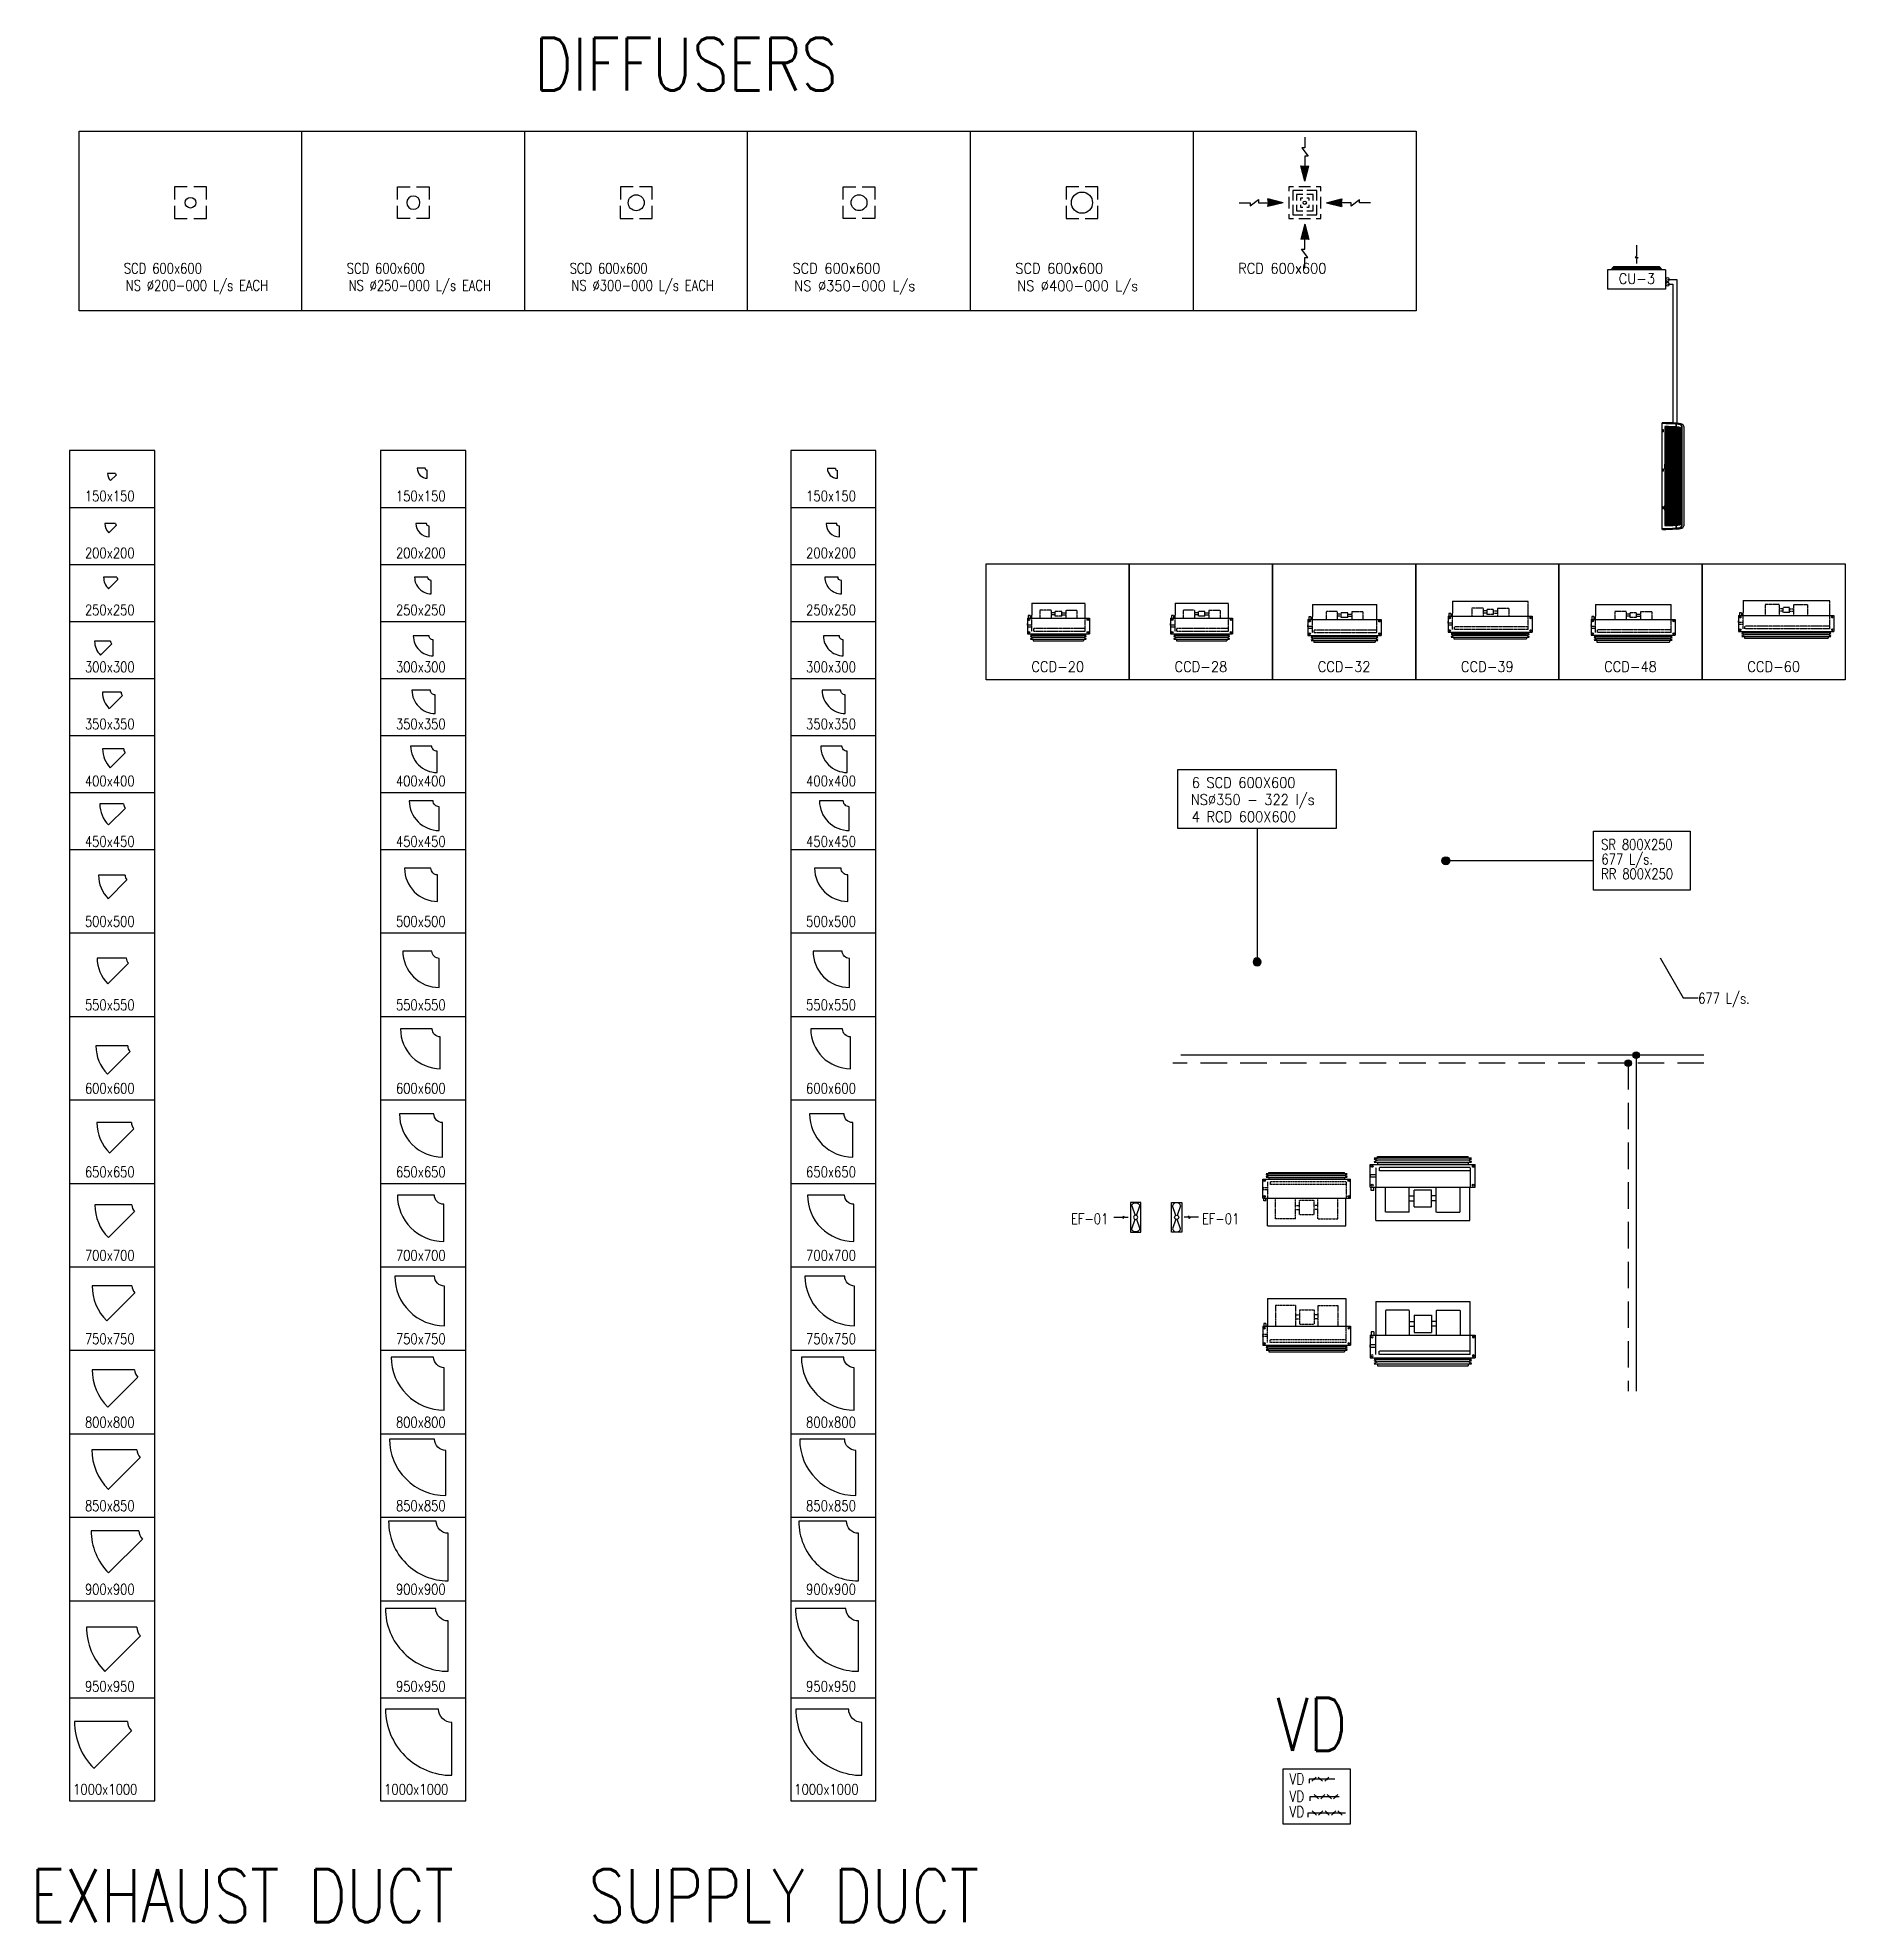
# Model space of a CAD drawing. Header units: inches. Extents: x 2774 to 36891, y -31918 to 3667.
import ezdxf
from ezdxf.enums import TextEntityAlignment as Align

# ---------------------------------------------------------------- set-up
doc = ezdxf.new("R2010")
doc.units = ezdxf.units.IN
doc.header["$MEASUREMENT"] = 0
for name, pattern in [('CONTINUA', [0]), ('DASHED', [0.75, 0.5, -0.25]), ('DSH1', [0.101, 0.067, -0.034]), ('HIDDEN', [9.525, 6.35, -3.175])]:
    doc.linetypes.add(name, pattern=pattern)
for name, color, linetype in [('A', 1, 'Continuous'), ('ARNOT', 3, 'Continuous'), ('BLOCKS', 2, 'Continuous'), ('DUCT', 3, 'Continuous'), ('Electric', 254, 'Continuous'), ('F-TEXT', 2, 'Continuous'), ('M-ANNO-SIZE', 2, 'Continuous'), ('M-ANNO-TEXS', 2, 'Continuous'), ('M-ANNO-TEXT', 10, 'Continuous'), ('M-exh duct', 3, 'Continuous'), ('M-HVAC-SPAR', 2, 'Continuous'), ('M-HVAC-SPCD', 2, 'HIDDEN'), ('M-HVAC-SUPP', 4, 'Continuous'), ('M-REFG-LPIP', 82, 'Continuous'), ('M-REFG-SPIP', 82, 'DASHED'), ('M-SYMB-ARRW', 2, 'Continuous'), ('M_ARR', 2, 'Continuous'), ('MDUCT', 4, 'Continuous'), ('MEQUIP', 2, 'Continuous')]:
    doc.layers.add(name, color=color, linetype=linetype)
doc.styles.add('QC-SEC', font='romans.shx')
doc.styles.add('ROMANS', font='ROMANS.shx', dxfattribs={"width": 0.8, "height": 0.15})

msp = doc.modelspace()

# ---------------------------------------------------------------- texts
at = {"layer": 'F-TEXT', "style": 'QC-SEC', "width": 0.9}
for s, p in [('SCD 600x600', (17019, -788)), ('SCD 600x600', (21225, -788)), ('RCD 600x600', (25431, -788)), ('NS %%C350-000 L/s', (17054, -1118)), ('NS %%C400-000 L/s', (21260, -1118)), ('CU-3', (32614, -983)), ('6 SCD 600X600', (24555, -10500)), ('NS%%C350 - 322 l/s', (24537, -10820)), ('4 RCD 600X600', (24555, -11143))]:
    msp.add_text(s, height=200, dxfattribs=at).set_placement(p)
for s, p in [('CCD-20', (22026, -8209)), ('CCD-28', (24728, -8209)), ('CCD-32', (27431, -8209)), ('CCD-39', (30134, -8209)), ('CCD-48', (32836, -8209)), ('CCD-60', (35539, -8209))]:
    msp.add_text(s, height=200, dxfattribs=at).set_placement(p, align=Align.MIDDLE_CENTER)
at = {"layer": 'M-ANNO-SIZE', "linetype": 'CONTINUA', "style": 'ROMANS', "width": 0.8}
for p in [(26400, -29317), (26397, -29645), (26397, -29935)]:
    msp.add_text('VD', height=210, dxfattribs=at).set_placement(p)
at = {"layer": 'M-ANNO-TEXS', "style": 'ROMANS', "width": 0.8}
for s, height, p in [('DIFFUSERS', 1000, (12147, 2667)), ('SCD 600x600', 200, (4400, -788)), ('SCD 600x600', 200, (8606, -788)), ('SCD 600x600', 200, (12813, -788)), ('NS %%C200-000 L/s EACH', 200, (4435, -1111)), ('NS %%C250-000 L/s EACH', 200, (8641, -1111)), ('NS %%C300-000 L/s EACH', 200, (12848, -1111)), ('150x150', 200, (3665, -5087)), ('150x150', 200, (9535, -5087)), ('150x150', 200, (17277, -5087)), ('200x200', 200, (3665, -6163)), ('200x200', 200, (9535, -6163)), ('200x200', 200, (17277, -6163)), ('250x250', 200, (3665, -7239)), ('250x250', 200, (9535, -7239)), ('250x250', 200, (17277, -7239)), ('300x300', 200, (3665, -8315)), ('300x300', 200, (9535, -8315)), ('300x300', 200, (17277, -8315)), ('350x350', 200, (3665, -9392)), ('350x350', 200, (9535, -9392)), ('350x350', 200, (17277, -9392)), ('400x400', 200, (3665, -10468)), ('400x400', 200, (9535, -10468)), ('400x400', 200, (17277, -10468)), ('450x450', 200, (3665, -11610)), ('450x450', 200, (9535, -11610)), ('450x450', 200, (17277, -11610)), ('SR 800X250', 200, (32283, -11668)), ('677 L/s.', 200, (32288, -11944)), ('RR 800X250', 200, (32283, -12221)), ('500x500', 200, (3665, -13120)), ('500x500', 200, (9535, -13120)), ('500x500', 200, (17277, -13120)), ('550x550', 200, (3665, -14696)), ('550x550', 200, (9535, -14696)), ('550x550', 200, (17277, -14696)), ('677 L/s.', 200, (34114, -14571)), ('600x600', 200, (3665, -16272)), ('600x600', 200, (9535, -16272)), ('600x600', 200, (17277, -16272)), ('650x650', 200, (3665, -17849)), ('650x650', 200, (9535, -17849)), ('650x650', 200, (17277, -17849)), ('EF-01', 200, (22275, -18735)), ('EF-01', 200, (24747, -18735)), ('700x700', 200, (3665, -19425)), ('700x700', 200, (9535, -19425)), ('700x700', 200, (17277, -19425)), ('750x750', 200, (3665, -21001)), ('750x750', 200, (9535, -21001)), ('750x750', 200, (17277, -21001)), ('800x800', 200, (3665, -22577)), ('800x800', 200, (9535, -22577)), ('800x800', 200, (17277, -22577)), ('850x850', 200, (3665, -24153)), ('850x850', 200, (9535, -24153)), ('850x850', 200, (17277, -24153)), ('900x900', 200, (3665, -25729)), ('900x900', 200, (9535, -25729)), ('900x900', 200, (17277, -25729)), ('950x950', 200, (3665, -27562)), ('950x950', 200, (9535, -27562)), ('950x950', 200, (17277, -27562)), ('VD', 1000, (26150, -28679)), ('1000x1000', 200, (3442, -29508)), ('1000x1000', 200, (9312, -29508)), ('1000x1000', 200, (17054, -29508)), ('EXHAUST DUCT', 1000, (2637, -31918)), ('SUPPLY DUCT', 1000, (13171, -31918))]:
    msp.add_text(s, height=height, dxfattribs=at).set_placement(p)

# ---------------------------------------------------------------- blocks, each defined once
blk = doc.blocks.new('A$C41BB26E9')
h = blk.add_hatch(color=1)
edge = h.paths.add_edge_path()
edge.add_ellipse((-392, 0), major_axis=(-10.7, 10.7), ratio=1, start_angle=135, end_angle=225)
edge.add_line((-376, 0), (-392, 0))
edge.add_line((-392, 0), (-402, -11))
edge.add_ellipse((-392, 0), major_axis=(-10.7, 10.7), ratio=1, start_angle=90, end_angle=135)
edge = h.paths.add_edge_path()
edge.add_line((-392, 0), (-407, 0))
edge.add_ellipse((-392, 0), major_axis=(-10.7, 10.7), ratio=1, start_angle=45, end_angle=90)
edge.add_line((-402, -11), (-392, 0))
edge = h.paths.add_edge_path()
edge.add_ellipse((-392, 0), major_axis=(-10.7, 10.7), ratio=1, start_angle=270, end_angle=315)
edge.add_ellipse((-392, 0), major_axis=(-10.7, 10.7), ratio=1, start_angle=-45, end_angle=45)
edge.add_line((-407, 0), (-392, 0))
edge.add_line((-392, 0), (-381, 11))
edge = h.paths.add_edge_path()
edge.add_ellipse((-392, 0), major_axis=(-10.7, 10.7), ratio=1, start_angle=225, end_angle=270)
edge.add_line((-381, 11), (-392, 0))
edge.add_line((-392, 0), (-376, 0))
h = blk.add_hatch(color=1)
edge = h.paths.add_edge_path()
edge.add_ellipse((-270, 0), major_axis=(-10.7, 10.7), ratio=1, start_angle=135, end_angle=225)
edge.add_line((-255, 0), (-270, 0))
edge.add_line((-270, 0), (-281, -11))
edge.add_ellipse((-270, 0), major_axis=(-10.7, 10.7), ratio=1, start_angle=90, end_angle=135)
edge = h.paths.add_edge_path()
edge.add_line((-270, 0), (-285, 0))
edge.add_ellipse((-270, 0), major_axis=(-10.7, 10.7), ratio=1, start_angle=45, end_angle=90)
edge.add_line((-281, -11), (-270, 0))
edge = h.paths.add_edge_path()
edge.add_ellipse((-270, 0), major_axis=(-10.7, 10.7), ratio=1, start_angle=270, end_angle=315)
edge.add_ellipse((-270, 0), major_axis=(-10.7, 10.7), ratio=1, start_angle=-45, end_angle=45)
edge.add_line((-285, 0), (-270, 0))
edge.add_line((-270, 0), (-259, 11))
edge = h.paths.add_edge_path()
edge.add_ellipse((-270, 0), major_axis=(-10.7, 10.7), ratio=1, start_angle=225, end_angle=270)
edge.add_line((-259, 11), (-270, 0))
edge.add_line((-270, 0), (-255, 0))
h = blk.add_hatch(color=1)
edge = h.paths.add_edge_path()
edge.add_ellipse((-148, 0), major_axis=(-10.7, 10.7), ratio=1, start_angle=135, end_angle=225)
edge.add_line((-133, 0), (-148, 0))
edge.add_line((-148, 0), (-159, -11))
edge.add_ellipse((-148, 0), major_axis=(-10.7, 10.7), ratio=1, start_angle=90, end_angle=135)
edge = h.paths.add_edge_path()
edge.add_line((-148, 0), (-163, 0))
edge.add_ellipse((-148, 0), major_axis=(-10.7, 10.7), ratio=1, start_angle=45, end_angle=90)
edge.add_line((-159, -11), (-148, 0))
edge = h.paths.add_edge_path()
edge.add_ellipse((-148, 0), major_axis=(-10.7, 10.7), ratio=1, start_angle=270, end_angle=315)
edge.add_ellipse((-148, 0), major_axis=(-10.7, 10.7), ratio=1, start_angle=-45, end_angle=45)
edge.add_line((-163, 0), (-148, 0))
edge.add_line((-148, 0), (-137, 11))
edge = h.paths.add_edge_path()
edge.add_ellipse((-148, 0), major_axis=(-10.7, 10.7), ratio=1, start_angle=225, end_angle=270)
edge.add_line((-137, 11), (-148, 0))
edge.add_line((-148, 0), (-133, 0))
at = {"layer": 'ARNOT', "color": 1}
for p, q in [((0, 0), (-484, 0)), ((-484, 0), (-484, -78)), ((-431, -40), (-352, 40)), ((-230, -40), (-310, 40)), ((-108, 40), (-188, -40))]:
    blk.add_line(p, q, dxfattribs=at)
at = {"layer": 'ARNOT', "color": 1, "extrusion": (0, 0, -1)}
for centre, major_axis, start_param, end_param in [((-392, 0), (-7.13, 7.13), 3.926991, 7.068583), ((-392, 0), (-7.13, 7.13), 0.785398, 3.926991), ((-270, 0), (-7.13, 7.13), 5.497787, 8.63938), ((-270, 0), (7.13, 7.13), 0.785398, 3.926991), ((-148, 0), (-7.13, 7.13), 5.497787, 8.63938), ((-148, 0), (-7.13, 7.13), 2.356194, 5.497787)]:
    blk.add_ellipse(centre, major_axis=major_axis, ratio=1, start_param=start_param, end_param=end_param, dxfattribs=at)
blk = doc.blocks.new('A$C390C0F3E')
h = blk.add_hatch(color=1)
edge = h.paths.add_edge_path()
edge.add_ellipse((56, 0), major_axis=(-9.98, 9.98), ratio=1, start_angle=-135, end_angle=0)
edge.add_line((46, 10), (56, 0))
edge.add_line((56, 0), (70, 0))
edge = h.paths.add_edge_path()
edge.add_ellipse((56, 0), major_axis=(9.98, 9.98), ratio=1, start_angle=270, end_angle=315)
edge.add_line((70, 0), (56, 0))
edge.add_line((56, 0), (66, -10))
edge = h.paths.add_edge_path()
edge.add_line((56, 0), (42, 0))
edge.add_ellipse((56, 0), major_axis=(9.98, 9.98), ratio=1, start_angle=135, end_angle=270)
edge.add_line((66, -10), (56, 0))
edge = h.paths.add_edge_path()
edge.add_ellipse((56, 0), major_axis=(-9.98, 9.98), ratio=1, start_angle=0, end_angle=45)
edge.add_line((42, 0), (56, 0))
edge.add_line((56, 0), (46, 10))
h = blk.add_hatch(color=1)
edge = h.paths.add_edge_path()
edge.add_ellipse((178, 0), major_axis=(-9.98, 9.98), ratio=1, start_angle=-135, end_angle=0)
edge.add_line((168, 10), (178, 0))
edge.add_line((178, 0), (192, 0))
edge = h.paths.add_edge_path()
edge.add_ellipse((178, 0), major_axis=(9.98, 9.98), ratio=1, start_angle=270, end_angle=315)
edge.add_line((192, 0), (178, 0))
edge.add_line((178, 0), (188, -10))
edge = h.paths.add_edge_path()
edge.add_line((178, 0), (164, 0))
edge.add_ellipse((178, 0), major_axis=(9.98, 9.98), ratio=1, start_angle=135, end_angle=270)
edge.add_line((188, -10), (178, 0))
edge = h.paths.add_edge_path()
edge.add_ellipse((178, 0), major_axis=(-9.98, 9.98), ratio=1, start_angle=0, end_angle=45)
edge.add_line((164, 0), (178, 0))
edge.add_line((178, 0), (168, 10))
h = blk.add_hatch(color=1)
edge = h.paths.add_edge_path()
edge.add_ellipse((299, 0), major_axis=(-9.98, 9.98), ratio=1, start_angle=-135, end_angle=0)
edge.add_line((289, 10), (299, 0))
edge.add_line((299, 0), (314, 0))
edge = h.paths.add_edge_path()
edge.add_ellipse((299, 0), major_axis=(9.98, 9.98), ratio=1, start_angle=270, end_angle=315)
edge.add_line((314, 0), (299, 0))
edge.add_line((299, 0), (309, -10))
edge = h.paths.add_edge_path()
edge.add_line((299, 0), (285, 0))
edge.add_ellipse((299, 0), major_axis=(9.98, 9.98), ratio=1, start_angle=135, end_angle=270)
edge.add_line((309, -10), (299, 0))
edge = h.paths.add_edge_path()
edge.add_ellipse((299, 0), major_axis=(-9.98, 9.98), ratio=1, start_angle=0, end_angle=45)
edge.add_line((285, 0), (299, 0))
edge.add_line((299, 0), (289, 10))
h = blk.add_hatch(color=1)
edge = h.paths.add_edge_path()
edge.add_ellipse((421, 0), major_axis=(-9.98, 9.98), ratio=1, start_angle=-135, end_angle=0)
edge.add_line((411, 10), (421, 0))
edge.add_line((421, 0), (435, 0))
edge = h.paths.add_edge_path()
edge.add_ellipse((421, 0), major_axis=(9.98, 9.98), ratio=1, start_angle=270, end_angle=315)
edge.add_line((435, 0), (421, 0))
edge.add_line((421, 0), (431, -10))
edge = h.paths.add_edge_path()
edge.add_line((421, 0), (407, 0))
edge.add_ellipse((421, 0), major_axis=(9.98, 9.98), ratio=1, start_angle=135, end_angle=270)
edge.add_line((431, -10), (421, 0))
edge = h.paths.add_edge_path()
edge.add_ellipse((421, 0), major_axis=(-9.98, 9.98), ratio=1, start_angle=0, end_angle=45)
edge.add_line((407, 0), (421, 0))
edge.add_line((421, 0), (411, 10))
h = blk.add_hatch(color=1)
edge = h.paths.add_edge_path()
edge.add_ellipse((543, 0), major_axis=(-9.98, 9.98), ratio=1, start_angle=-135, end_angle=0)
edge.add_line((533, 10), (543, 0))
edge.add_line((543, 0), (557, 0))
edge = h.paths.add_edge_path()
edge.add_ellipse((543, 0), major_axis=(9.98, 9.98), ratio=1, start_angle=270, end_angle=315)
edge.add_line((557, 0), (543, 0))
edge.add_line((543, 0), (553, -10))
edge = h.paths.add_edge_path()
edge.add_line((543, 0), (529, 0))
edge.add_ellipse((543, 0), major_axis=(9.98, 9.98), ratio=1, start_angle=135, end_angle=270)
edge.add_line((553, -10), (543, 0))
edge = h.paths.add_edge_path()
edge.add_ellipse((543, 0), major_axis=(-9.98, 9.98), ratio=1, start_angle=0, end_angle=45)
edge.add_line((529, 0), (543, 0))
edge.add_line((543, 0), (533, 10))
at = {"layer": 'ARNOT', "color": 1}
for p, q in [((-66, 0), (-66, -80)), ((648, 0), (-66, 0)), ((96, -40), (16, 40)), ((138, -40), (218, 40)), ((339, -40), (260, 40)), ((461, 40), (381, -40)), ((583, -40), (503, 40))]:
    blk.add_line(p, q, dxfattribs=at)
at = {"layer": 'ARNOT', "color": 1, "extrusion": (0, 0, -1)}
for centre, major_axis, start_param, end_param in [((56, 0), (-7.13, 7.13), 5.497787, 8.63938), ((56, 0), (7.13, 7.13), 0.785398, 3.926991), ((178, 0), (-7.13, 7.13), 3.926991, 7.068583), ((178, 0), (-7.13, 7.13), 0.785398, 3.926991), ((299, 0), (-7.13, 7.13), 5.497787, 8.63938), ((299, 0), (7.13, 7.13), 0.785398, 3.926991), ((421, 0), (-7.13, 7.13), 5.497787, 8.63938), ((421, 0), (-7.13, 7.13), 2.356194, 5.497787), ((543, 0), (-7.13, 7.13), 5.497787, 8.63938), ((543, 0), (7.13, 7.13), 0.785398, 3.926991)]:
    blk.add_ellipse(centre, major_axis=major_axis, ratio=1, start_param=start_param, end_param=end_param, dxfattribs=at)
blk = doc.blocks.new('A$C67844AE1')
h = blk.add_hatch(color=1)
edge = h.paths.add_edge_path()
edge.add_ellipse((122, 0), major_axis=(-9.98, 9.98), ratio=1, start_angle=-135, end_angle=0)
edge.add_line((112, 10), (122, 0))
edge.add_line((122, 0), (137, 0))
edge = h.paths.add_edge_path()
edge.add_ellipse((122, 0), major_axis=(9.98, 9.98), ratio=1, start_angle=270, end_angle=315)
edge.add_line((137, 0), (122, 0))
edge.add_line((122, 0), (132, -10))
edge = h.paths.add_edge_path()
edge.add_line((122, 0), (108, 0))
edge.add_ellipse((122, 0), major_axis=(9.98, 9.98), ratio=1, start_angle=135, end_angle=270)
edge.add_line((132, -10), (122, 0))
edge = h.paths.add_edge_path()
edge.add_ellipse((122, 0), major_axis=(-9.98, 9.98), ratio=1, start_angle=0, end_angle=45)
edge.add_line((108, 0), (122, 0))
edge.add_line((122, 0), (112, 10))
h = blk.add_hatch(color=1)
edge = h.paths.add_edge_path()
edge.add_ellipse((244, 0), major_axis=(-9.98, 9.98), ratio=1, start_angle=-135, end_angle=0)
edge.add_line((234, 10), (244, 0))
edge.add_line((244, 0), (258, 0))
edge = h.paths.add_edge_path()
edge.add_ellipse((244, 0), major_axis=(9.98, 9.98), ratio=1, start_angle=270, end_angle=315)
edge.add_line((258, 0), (244, 0))
edge.add_line((244, 0), (254, -10))
edge = h.paths.add_edge_path()
edge.add_line((244, 0), (230, 0))
edge.add_ellipse((244, 0), major_axis=(9.98, 9.98), ratio=1, start_angle=135, end_angle=270)
edge.add_line((254, -10), (244, 0))
edge = h.paths.add_edge_path()
edge.add_ellipse((244, 0), major_axis=(-9.98, 9.98), ratio=1, start_angle=0, end_angle=45)
edge.add_line((230, 0), (244, 0))
edge.add_line((244, 0), (234, 10))
h = blk.add_hatch(color=1)
edge = h.paths.add_edge_path()
edge.add_ellipse((366, 0), major_axis=(-9.98, 9.98), ratio=1, start_angle=-135, end_angle=0)
edge.add_line((356, 10), (366, 0))
edge.add_line((366, 0), (380, 0))
edge = h.paths.add_edge_path()
edge.add_ellipse((366, 0), major_axis=(9.98, 9.98), ratio=1, start_angle=270, end_angle=315)
edge.add_line((380, 0), (366, 0))
edge.add_line((366, 0), (376, -10))
edge = h.paths.add_edge_path()
edge.add_line((366, 0), (352, 0))
edge.add_ellipse((366, 0), major_axis=(9.98, 9.98), ratio=1, start_angle=135, end_angle=270)
edge.add_line((376, -10), (366, 0))
edge = h.paths.add_edge_path()
edge.add_ellipse((366, 0), major_axis=(-9.98, 9.98), ratio=1, start_angle=0, end_angle=45)
edge.add_line((352, 0), (366, 0))
edge.add_line((366, 0), (356, 10))
h = blk.add_hatch(color=1)
edge = h.paths.add_edge_path()
edge.add_ellipse((488, 0), major_axis=(-9.98, 9.98), ratio=1, start_angle=-135, end_angle=0)
edge.add_line((478, 10), (488, 0))
edge.add_line((488, 0), (502, 0))
edge = h.paths.add_edge_path()
edge.add_ellipse((488, 0), major_axis=(9.98, 9.98), ratio=1, start_angle=270, end_angle=315)
edge.add_line((502, 0), (488, 0))
edge.add_line((488, 0), (497, -10))
edge = h.paths.add_edge_path()
edge.add_line((488, 0), (473, 0))
edge.add_ellipse((488, 0), major_axis=(9.98, 9.98), ratio=1, start_angle=135, end_angle=270)
edge.add_line((497, -10), (488, 0))
edge = h.paths.add_edge_path()
edge.add_ellipse((488, 0), major_axis=(-9.98, 9.98), ratio=1, start_angle=0, end_angle=45)
edge.add_line((473, 0), (488, 0))
edge.add_line((488, 0), (478, 10))
at = {"layer": 'ARNOT', "color": 1}
for p, q in [((0, 0), (0, -80)), ((555, 0), (0, 0)), ((162, -40), (83, 40)), ((204, -40), (284, 40)), ((406, -40), (326, 40)), ((527, 40), (448, -40))]:
    blk.add_line(p, q, dxfattribs=at)
at = {"layer": 'ARNOT', "color": 1, "extrusion": (0, 0, -1)}
for centre, major_axis, start_param, end_param in [((122, 0), (-7.13, 7.13), 5.497787, 8.63938), ((122, 0), (7.13, 7.13), 0.785398, 3.926991), ((244, 0), (-7.13, 7.13), 3.926991, 7.068583), ((244, 0), (-7.13, 7.13), 0.785398, 3.926991), ((366, 0), (-7.13, 7.13), 5.497787, 8.63938), ((366, 0), (7.13, 7.13), 0.785398, 3.926991), ((488, 0), (-7.13, 7.13), 5.497787, 8.63938), ((488, 0), (-7.13, 7.13), 2.356194, 5.497787)]:
    blk.add_ellipse(centre, major_axis=major_axis, ratio=1, start_param=start_param, end_param=end_param, dxfattribs=at)
blk = doc.blocks.new('dif')
for p, q in [((-0.5, 0.5), (-0.1, 0.5)), ((-0.5, 0.1), (-0.5, 0.5)), ((0.1, 0.5), (0.5, 0.5)), ((0.5, 0.5), (0.5, 0.1)), ((-0.5, -0.5), (-0.5, -0.1)), ((-0.1, -0.5), (-0.5, -0.5)), ((0.5, -0.5), (0.1, -0.5)), ((0.5, -0.1), (0.5, -0.5))]:
    blk.add_line(p, q)
blk = doc.blocks.new('s_arw')
at = {"layer": 'M-SYMB-ARRW'}
blk.add_lwpolyline([(0, 3, 0, 0.5, 0), (0, 2, 0, 0, 0), (0, 0, 0, 0, 0)], format="xyseb", dxfattribs=at)
blk = doc.blocks.new('A$C26CA1A77')
at = {"layer": 'M-HVAC-SPCD', "linetype": 'CONTINUA'}
blk.add_circle((824, 824), 125, dxfattribs=at)
at = {"layer": 'M-HVAC-SPAR', "linetype": 'CONTINUA', "extrusion": (0, 0, -1), "xscale": 200.0000000000132, "yscale": 200.0000000000132, "zscale": -200}
for p, rotation in [((-424, 1224), 315), ((-1224, 1224), 45), ((-424, 424), 225), ((-1224, 424), 135)]:
    blk.add_blockref('s_arw', p, dxfattribs=dict(at, rotation=rotation))
at = {"layer": 'M-HVAC-SPCD', "linetype": 'CONTINUA', "extrusion": (0, 0, -1), "xscale": 600, "yscale": 600, "zscale": -600, "rotation": 90}
blk.add_blockref('dif', (-824, 824), dxfattribs=at)
blk = doc.blocks.new('A$C03107D1E')
at = {"layer": 'M-HVAC-SPCD', "linetype": 'CONTINUA'}
blk.add_circle((824, 824), 150, dxfattribs=at)
at = {"layer": 'M-HVAC-SPAR', "linetype": 'CONTINUA', "extrusion": (0, 0, -1), "xscale": 200.0000000000132, "yscale": 200.0000000000132, "zscale": -200}
for p, rotation in [((-424, 1224), 315), ((-1224, 1224), 45), ((-424, 424), 225), ((-1224, 424), 135)]:
    blk.add_blockref('s_arw', p, dxfattribs=dict(at, rotation=rotation))
at = {"layer": 'M-HVAC-SPCD', "linetype": 'CONTINUA', "extrusion": (0, 0, -1), "xscale": 600, "yscale": 600, "zscale": -600, "rotation": 90}
blk.add_blockref('dif', (-824, 824), dxfattribs=at)
blk = doc.blocks.new('A$C3B9C25EA')
at = {"layer": 'M-HVAC-SPCD', "linetype": 'CONTINUA'}
blk.add_circle((824, 824), 100, dxfattribs=at)
at = {"layer": 'M-HVAC-SPAR', "linetype": 'CONTINUA', "extrusion": (0, 0, -1), "xscale": 200.0000000000132, "yscale": 200.0000000000132, "zscale": -200}
for p, rotation in [((-424, 1224), 315), ((-1224, 1224), 45), ((-424, 424), 225), ((-1224, 424), 135)]:
    blk.add_blockref('s_arw', p, dxfattribs=dict(at, rotation=rotation))
at = {"layer": 'M-HVAC-SPCD', "linetype": 'CONTINUA', "extrusion": (0, 0, -1), "xscale": 600, "yscale": 600, "zscale": -600, "rotation": 90}
blk.add_blockref('dif', (-824, 824), dxfattribs=at)
blk = doc.blocks.new('A$C0C3C5058')
at = {"layer": 'M-HVAC-SPCD', "linetype": 'CONTINUA'}
blk.add_circle((300, 300), 200, dxfattribs=at)
at = {"layer": 'M-HVAC-SPAR', "linetype": 'CONTINUA', "extrusion": (0, 0, -1), "xscale": 200.0000000000132, "yscale": 200.0000000000132, "zscale": -200}
for p, rotation in [((100, 700), 315), ((-700, 700), 45), ((100, -100), 225), ((-700, -100), 135)]:
    blk.add_blockref('s_arw', p, dxfattribs=dict(at, rotation=rotation))
at = {"layer": 'M-HVAC-SPCD', "linetype": 'CONTINUA', "extrusion": (0, 0, -1), "xscale": 600, "yscale": 600, "zscale": -600, "rotation": 180}
blk.add_blockref('dif', (-300, 300), dxfattribs=at)
blk = doc.blocks.new('A$C263B7668')
at = {"layer": 'M-HVAC-SPCD', "linetype": 'CONTINUA'}
blk.add_circle((300, 300), 150, dxfattribs=at)
at = {"layer": 'M-HVAC-SPAR', "linetype": 'CONTINUA', "xscale": 200.0000000000132, "yscale": 200.0000000000132, "zscale": 200.0000000000132}
for p, rotation in [((-100, 700), 45), ((700, 700), 315), ((-100, -100), 135), ((700, -100), 225)]:
    blk.add_blockref('s_arw', p, dxfattribs=dict(at, rotation=rotation))
at = {"layer": 'M-HVAC-SPCD', "linetype": 'CONTINUA', "xscale": 600, "yscale": 600, "zscale": 600, "rotation": 270}
blk.add_blockref('dif', (300, 300), dxfattribs=at)
blk = doc.blocks.new('A$C4AE13D6C')
at = {"layer": 'M-exh duct', "color": 4}
for p, q in [((843, -337), (693, -337)), ((881, -524), (881, -374)), ((881, -524), (881, -524))]:
    blk.add_line(p, q, dxfattribs=at)
for radius in [188, 37.5]:
    blk.add_arc((881, -337), radius, 180, 270, dxfattribs=at)
blk = doc.blocks.new('A$C00990124')
at = {"layer": 'M-exh duct'}
for p, q in [((42, 80), (-108, 80)), ((53, 53), (-53, -53))]:
    blk.add_line(p, q, dxfattribs=at)
for radius in [188, 37.5]:
    blk.add_arc((80, 80), radius, 180, 225, dxfattribs=at)
blk = doc.blocks.new('A$C4DB71547')
at = {"layer": 'M-exh duct'}
for p, q in [((181, 96), (-19, 96)), ((196, 60), (54, -81))]:
    blk.add_line(p, q, dxfattribs=at)
for radius in [250, 50]:
    blk.add_arc((231, 96), radius, 180, 225, dxfattribs=at)
blk = doc.blocks.new('A$C2D12074D')
at = {"layer": 'M-exh duct'}
for p, q in [((905, 478), (-95, 478)), ((978, 302), (271, -406))]:
    blk.add_line(p, q, dxfattribs=at)
for radius in [1250, 250]:
    blk.add_arc((1155, 478), radius, 180, 225, dxfattribs=at)
blk = doc.blocks.new('A$C428B26A6')
at = {"layer": 'M-exh duct'}
for p, q in [((271, 144), (-29, 144)), ((293, 90), (81, -122))]:
    blk.add_line(p, q, dxfattribs=at)
for radius in [375, 75]:
    blk.add_arc((346, 144), radius, 180, 225, dxfattribs=at)
blk = doc.blocks.new('A$C7A5A767D')
at = {"layer": 'M-exh duct'}
for p, q in [((317, 167), (-33, 167)), ((342, 106), (95, -142))]:
    blk.add_line(p, q, dxfattribs=at)
for radius in [438, 87.5]:
    blk.add_arc((404, 167), radius, 180, 225, dxfattribs=at)
blk = doc.blocks.new('A$C3B251E1F')
at = {"layer": 'M-exh duct'}
for p, q in [((362, 191), (-38, 191)), ((391, 121), (108, -162))]:
    blk.add_line(p, q, dxfattribs=at)
for radius in [500, 100]:
    blk.add_arc((462, 191), radius, 180, 225, dxfattribs=at)
blk = doc.blocks.new('A$C63CB6BFC')
at = {"layer": 'M-exh duct'}
for p, q in [((407, 215), (-43, 215)), ((440, 136), (122, -182))]:
    blk.add_line(p, q, dxfattribs=at)
for radius in [562, 112]:
    blk.add_arc((520, 215), radius, 180, 225, dxfattribs=at)
blk = doc.blocks.new('A$C4E45323B')
at = {"layer": 'M-exh duct'}
for p, q in [((452, 239), (-48, 239)), ((489, 151), (135, -203))]:
    blk.add_line(p, q, dxfattribs=at)
for radius in [625, 125]:
    blk.add_arc((577, 239), radius, 180, 225, dxfattribs=at)
blk = doc.blocks.new('A$C6B89030A')
at = {"layer": 'M-exh duct'}
for p, q in [((498, 263), (-52, 263)), ((538, 166), (149, -223))]:
    blk.add_line(p, q, dxfattribs=at)
for radius in [688, 138]:
    blk.add_arc((635, 263), radius, 180, 225, dxfattribs=at)
blk = doc.blocks.new('A$C56AE0732')
at = {"layer": 'M-exh duct'}
for p, q in [((543, 287), (-57, 287)), ((587, 181), (163, -243))]:
    blk.add_line(p, q, dxfattribs=at)
for radius in [750, 150]:
    blk.add_arc((693, 287), radius, 180, 225, dxfattribs=at)
blk = doc.blocks.new('A$C235022EE')
at = {"layer": 'M-exh duct'}
for p, q in [((588, 311), (-62, 311)), ((636, 196), (176, -264))]:
    blk.add_line(p, q, dxfattribs=at)
for radius in [812, 162]:
    blk.add_arc((751, 311), radius, 180, 225, dxfattribs=at)
blk = doc.blocks.new('A$C6B365CFD')
at = {"layer": 'M-exh duct'}
for p, q in [((633, 335), (-67, 335)), ((685, 211), (190, -284))]:
    blk.add_line(p, q, dxfattribs=at)
for radius in [875, 175]:
    blk.add_arc((808, 335), radius, 180, 225, dxfattribs=at)
blk = doc.blocks.new('A$C5F323BF6')
at = {"layer": 'M-exh duct'}
for p, q in [((679, 359), (-71, 359)), ((734, 226), (203, -304))]:
    blk.add_line(p, q, dxfattribs=at)
for radius in [938, 188]:
    blk.add_arc((866, 359), radius, 180, 225, dxfattribs=at)
blk = doc.blocks.new('A$C5F490DDC')
at = {"layer": 'M-exh duct'}
for p, q in [((860, 454), (-90, 454)), ((929, 286), (257, -385))]:
    blk.add_line(p, q, dxfattribs=at)
for radius in [1188, 238]:
    blk.add_arc((1097, 454), radius, 180, 225, dxfattribs=at)
blk = doc.blocks.new('A$C5E144DF2')
at = {"layer": 'M-exh duct'}
for p, q in [((814, 431), (-86, 431)), ((880, 271), (244, -365))]:
    blk.add_line(p, q, dxfattribs=at)
for radius in [1125, 225]:
    blk.add_arc((1039, 431), radius, 180, 225, dxfattribs=at)
blk = doc.blocks.new('A$C13661CD0')
at = {"layer": 'M-exh duct'}
for p, q in [((769, 407), (-81, 407)), ((831, 256), (230, -345))]:
    blk.add_line(p, q, dxfattribs=at)
for radius in [1062, 212]:
    blk.add_arc((982, 407), radius, 180, 225, dxfattribs=at)
blk = doc.blocks.new('A$C42307EB7')
at = {"layer": 'M-exh duct'}
for p, q in [((724, 383), (-76, 383)), ((782, 241), (217, -324))]:
    blk.add_line(p, q, dxfattribs=at)
for radius in [1000, 200]:
    blk.add_arc((924, 383), radius, 180, 225, dxfattribs=at)
blk = doc.blocks.new('FC4')
at = {"layer": 'MEQUIP', "color": 1}
for p, q in [((-1211, 494), (-861, 494)), ((-1211, 494), (-1211, -494)), ((-896, 540), (-861, 540)), ((-896, 514), (-896, 540)), ((-896, 514), (-861, 514)), ((-861, 550), (-861, -550)), ((-861, 550), (-623, 550)), ((-623, 550), (-623, -550)), ((-603, 476), (-623, 476)), ((-591, 511), (-603, 476)), ((-603, -511), (-603, 511)), ((-603, 476), (-603, -476)), ((-591, 511), (-579, 476)), ((-567, 511), (-579, 476)), ((-579, -476), (-579, 476)), ((-567, 511), (-556, 476)), ((-556, -511), (-556, 511)), ((-556, 476), (-538, 476)), ((-538, 476), (-538, -476)), ((-1211, -494), (-861, -494)), ((-861, -550), (-623, -550)), ((-603, -476), (-623, -476)), ((-591, -511), (-603, -476)), ((-591, -511), (-579, -476)), ((-567, -511), (-579, -476)), ((-567, -511), (-556, -476)), ((-556, -476), (-538, -476))]:
    blk.add_line(p, q, dxfattribs=at)
at = {"layer": 'MEQUIP', "color": 1, "linetype": 'DSH1'}
for p, q in [((-656, 494), (-861, 494)), ((-731, 550), (-758, 550)), ((-758, 494), (-758, 550)), ((-731, 494), (-731, 550)), ((-656, 458), (-691, 458)), ((-691, -498), (-691, 458)), ((-656, -498), (-656, 458)), ((-1123, 142), (-1123, 392)), ((-1123, 392), (-861, 392)), ((-1123, 142), (-861, 142)), ((-1069, 92), (-1069, -92)), ((-1069, 92), (-889, 92)), ((-1004, 142), (-1004, 92)), ((-954, 142), (-954, 92)), ((-889, 92), (-889, -92)), ((-1123, -142), (-861, -142)), ((-1123, -142), (-1123, -392)), ((-1069, -92), (-889, -92)), ((-1004, -142), (-1004, -92)), ((-954, -142), (-954, -92)), ((-1123, -392), (-861, -392)), ((-656, -498), (-861, -498))]:
    blk.add_line(p, q, dxfattribs=at)
at = {"layer": 'MEQUIP', "color": 1}
for centre in [(-841, 530), (-643, 530), (-841, -530), (-643, -530)]:
    blk.add_circle(centre, 10.3, dxfattribs=at)
blk = doc.blocks.new('A$C64C325FD')
at = {"color": 1, "ltscale": 0.5}
for p, q in [((84, 334), (647, 334)), ((84, 138), (84, 334)), ((647, 138), (84, 138)), ((148, 312), (329, 249)), ((329, 223), (148, 160)), ((584, 312), (403, 249)), ((403, 223), (584, 160)), ((647, 334), (647, 138))]:
    blk.add_line(p, q, dxfattribs=at)
blk.add_circle((366, 236), 39.5, dxfattribs=at)
for centre, start, end in [((168, 236), 104.8114, 255.1886), ((564, 236), 284.8114, 75.1886)]:
    blk.add_arc(centre, 78.3, start, end, dxfattribs=at)
blk = doc.blocks.new('ARR03B')
at = {"layer": 'M-SYMB-ARRW'}
blk.add_lwpolyline([(0, 0), (-2, 0), (-3.5, 0), (-4, 0.5), (-4, -0.5), (-4.5, 0), (-6, 0)], dxfattribs=at)
blk = doc.blocks.new('A$C72AE6952')
blk.add_hatch(color=6).paths.add_polyline_path([(-151, 0, 1), (151, 0, 1)])
at = {"color": 6}
blk.add_circle((0, 0), 151, dxfattribs=at)
blk = doc.blocks.new('A$C09027BB9')
blk.add_hatch(color=3).paths.add_polyline_path([(75, 0, 1), (-75, 0, 1)])
at = {"color": 3}
blk.add_circle((0, 0), 75.3, dxfattribs=at)
blk = doc.blocks.new('A$C00294823')
at = {"layer": 'MEQUIP', "color": 1}
for p, q in [((-585, 427), (585, 427)), ((-585, 427), (-585, 128)), ((-570, 479), (-570, 427)), ((-531, 479), (-570, 479)), ((-531, 479), (-531, 427)), ((-500, 710), (-500, 485)), ((-500, 710), (507, 710)), ((585, 427), (585, 128)), ((-585, 128), (585, 128)), ((-526, 80), (-474, 98)), ((526, 98), (-526, 98)), ((-526, 80), (-474, 62)), ((-526, 44), (-474, 62)), ((-526, 44), (-474, 26)), ((526, 26), (-526, 26)), ((-474, 98), (-474, 128)), ((-474, 98), (474, 98)), ((474, 62), (-474, 62)), ((-474, 26), (-474, 0)), ((-474, 0), (474, 0)), ((474, 98), (474, 128)), ((526, 80), (474, 98)), ((526, 80), (474, 62)), ((526, 44), (474, 62)), ((526, 44), (474, 26)), ((474, 26), (474, 0))]:
    blk.add_line(p, q, dxfattribs=at)
at = {"layer": 'MEQUIP', "color": 1, "linetype": 'DSH1'}
for p, q in [((-500, 177), (-500, 485)), ((-137, 578), (-348, 578)), ((-348, 578), (-348, 427)), ((-137, 578), (-137, 427)), ((-62, 528), (-137, 528)), ((-62, 488), (-137, 488)), ((-62, 463), (-62, 552)), ((62, 552), (-62, 552)), ((62, 463), (-62, 463)), ((62, 463), (62, 552)), ((62, 528), (137, 528)), ((62, 488), (137, 488)), ((137, 578), (348, 578)), ((137, 578), (137, 427)), ((348, 578), (348, 427)), ((507, 177), (507, 710)), ((-585, 290), (-585, 330)), ((-500, 296), (-585, 296)), ((-500, 256), (-585, 256)), ((507, 229), (-465, 229)), ((-465, 177), (-465, 229)), ((507, 177), (-465, 177))]:
    blk.add_line(p, q, dxfattribs=at)
at = {"layer": 'MEQUIP', "color": 1}
for centre in [(-555, 397), (555, 397), (-555, 158), (555, 158)]:
    blk.add_circle(centre, 15.4, dxfattribs=at)
blk = doc.blocks.new('A$C670270E0')
at = {"layer": 'A', "color": 1, "linetype": 'Continuous'}
for p, q in [((35, 206), (1085, 206)), ((39, 225), (1081, 225)), ((40, 201), (1080, 201)), ((1120, 0), (0, 0)), ((5, 144), (1115, 144)), ((5, 143), (55, 143)), ((41, 70), (76, 70)), ((41, 61), (76, 61)), ((41, 59), (1079, 59)), ((41, 58), (76, 58)), ((41, 50), (76, 50)), ((41, 47), (1079, 47)), ((41, 47), (76, 47)), ((41, 38), (1079, 38)), ((41, 38), (76, 38)), ((41, 35), (76, 35)), ((42, 94), (1078, 94)), ((42, 94), (76, 94)), ((42, 85), (76, 85)), ((42, 82), (1078, 82)), ((42, 82), (76, 82)), ((42, 73), (76, 73)), ((42, 71), (1078, 71)), ((42, 26), (76, 26)), ((43, 108), (76, 108)), ((43, 106), (1077, 106)), ((43, 105), (76, 105)), ((43, 97), (76, 97)), ((43, 26), (1077, 26)), ((44, 144), (44, 126)), ((44, 132), (76, 132)), ((44, 130), (63, 130)), ((44, 129), (1076, 129)), ((44, 129), (76, 129)), ((44, 126), (63, 126)), ((44, 120), (76, 120)), ((44, 117), (1076, 117)), ((44, 117), (76, 117)), ((48, 156), (45, 144)), ((45, 141), (1075, 141)), ((45, 140), (76, 140)), ((48, 169), (48, 156)), ((1072, 169), (48, 169)), ((1072, 156), (48, 156)), ((1070, 181), (50, 181)), ((63, 144), (63, 126)), ((1055, 194), (65, 194)), ((66, 140), (66, 132)), ((66, 129), (66, 120)), ((66, 117), (66, 108)), ((66, 105), (66, 97)), ((66, 94), (66, 85)), ((66, 82), (66, 73)), ((66, 70), (66, 61)), ((66, 58), (66, 50)), ((66, 47), (66, 38)), ((66, 35), (66, 26)), ((74, 194), (74, 181)), ((74, 169), (74, 156)), ((75, 14), (75, 7)), ((97, 14), (75, 14)), ((97, 7), (75, 7)), ((76, 141), (76, 131)), ((76, 140), (123, 140)), ((76, 132), (123, 132)), ((76, 129), (76, 119)), ((76, 128), (123, 128)), ((76, 120), (123, 120)), ((76, 117), (76, 108)), ((76, 117), (123, 117)), ((76, 108), (123, 108)), ((76, 106), (76, 96)), ((76, 105), (123, 105)), ((76, 97), (123, 97)), ((76, 94), (76, 84)), ((76, 93), (123, 93)), ((76, 85), (123, 85)), ((76, 82), (76, 73)), ((76, 82), (123, 82)), ((76, 73), (123, 73)), ((76, 71), (76, 61)), ((76, 70), (123, 70)), ((76, 62), (123, 62)), ((76, 59), (76, 49)), ((76, 58), (123, 58)), ((76, 50), (123, 50)), ((76, 47), (76, 38)), ((76, 46), (123, 46)), ((76, 38), (123, 38)), ((76, 36), (76, 26)), ((76, 35), (123, 35)), ((76, 27), (123, 27)), ((97, 14), (97, 7)), ((123, 140), (124, 141)), ((123, 140), (123, 132)), ((123, 132), (124, 131)), ((123, 128), (124, 129)), ((123, 128), (123, 120)), ((123, 120), (124, 120)), ((123, 117), (123, 108)), ((123, 117), (124, 117)), ((123, 108), (124, 108)), ((123, 105), (124, 106)), ((123, 105), (123, 97)), ((123, 97), (124, 96)), ((123, 93), (124, 94)), ((123, 93), (123, 85)), ((123, 85), (124, 85)), ((123, 82), (123, 73)), ((123, 82), (124, 82)), ((123, 73), (124, 73)), ((123, 70), (123, 62)), ((123, 70), (124, 70)), ((123, 62), (124, 61)), ((123, 58), (124, 59)), ((123, 58), (123, 50)), ((123, 50), (124, 49)), ((123, 46), (124, 47)), ((123, 46), (123, 38)), ((123, 38), (124, 38)), ((123, 35), (123, 27)), ((123, 35), (124, 35)), ((123, 27), (124, 26)), ((124, 141), (126, 141)), ((124, 141), (124, 131)), ((124, 131), (126, 131)), ((124, 129), (126, 129)), ((124, 129), (124, 120)), ((124, 120), (126, 120)), ((124, 117), (126, 117)), ((124, 117), (124, 108)), ((124, 108), (126, 108)), ((124, 106), (126, 106)), ((124, 106), (124, 96)), ((124, 96), (126, 96)), ((124, 94), (126, 94)), ((124, 94), (124, 85)), ((124, 85), (126, 85)), ((124, 82), (126, 82)), ((124, 82), (124, 73)), ((124, 73), (126, 73)), ((124, 70), (126, 70)), ((124, 70), (124, 61)), ((124, 61), (126, 61)), ((124, 59), (126, 59)), ((124, 59), (124, 49)), ((124, 49), (126, 49)), ((124, 47), (126, 47)), ((124, 47), (124, 38)), ((124, 38), (126, 38)), ((124, 35), (126, 35)), ((124, 35), (124, 26)), ((124, 26), (126, 26)), ((126, 141), (126, 131)), ((126, 141), (126, 140)), ((126, 140), (175, 140)), ((126, 132), (126, 140)), ((126, 132), (175, 132)), ((126, 131), (126, 132)), ((126, 129), (126, 120)), ((126, 129), (126, 128)), ((126, 128), (175, 128)), ((126, 120), (126, 128)), ((126, 120), (175, 120)), ((126, 120), (126, 120)), ((126, 117), (175, 117)), ((126, 117), (126, 108)), ((126, 117), (126, 117)), ((126, 108), (126, 117)), ((126, 108), (175, 108)), ((126, 108), (126, 108)), ((126, 106), (126, 96)), ((126, 106), (126, 105)), ((126, 105), (175, 105)), ((126, 97), (126, 105)), ((126, 97), (175, 97)), ((126, 96), (126, 97)), ((126, 94), (126, 85)), ((126, 94), (126, 93)), ((126, 93), (175, 93)), ((126, 85), (126, 93)), ((126, 85), (175, 85)), ((126, 85), (126, 85)), ((126, 82), (175, 82)), ((126, 82), (126, 73)), ((126, 82), (126, 82)), ((126, 73), (126, 82)), ((126, 73), (175, 73)), ((126, 73), (126, 73)), ((126, 70), (175, 70)), ((126, 70), (126, 61)), ((126, 70), (126, 70)), ((126, 62), (126, 70)), ((126, 62), (175, 62)), ((126, 61), (126, 62)), ((126, 59), (126, 49)), ((126, 59), (126, 58)), ((126, 58), (175, 58)), ((126, 50), (126, 58)), ((126, 50), (175, 50)), ((126, 49), (126, 50)), ((126, 47), (126, 38)), ((126, 47), (126, 46)), ((126, 46), (175, 46)), ((126, 38), (126, 46)), ((126, 38), (175, 38)), ((126, 38), (126, 38)), ((126, 35), (175, 35)), ((126, 35), (126, 26)), ((126, 35), (126, 35)), ((126, 27), (126, 35)), ((126, 27), (175, 27)), ((126, 26), (126, 27)), ((175, 140), (176, 141)), ((175, 140), (175, 132)), ((175, 132), (176, 131)), ((175, 128), (176, 129)), ((175, 128), (175, 120)), ((175, 120), (176, 120)), ((175, 117), (175, 108)), ((175, 117), (176, 117)), ((175, 108), (176, 108)), ((175, 105), (176, 106)), ((175, 105), (175, 97)), ((175, 97), (176, 96)), ((175, 93), (176, 94)), ((175, 93), (175, 85)), ((175, 85), (176, 85)), ((175, 82), (175, 73)), ((175, 82), (176, 82)), ((175, 73), (176, 73)), ((175, 70), (175, 62)), ((175, 70), (176, 70)), ((175, 62), (176, 61)), ((175, 58), (176, 59)), ((175, 58), (175, 50)), ((175, 50), (176, 49)), ((175, 46), (176, 47)), ((175, 46), (175, 38)), ((175, 38), (176, 38)), ((175, 35), (175, 27)), ((175, 35), (176, 35)), ((175, 27), (176, 26)), ((176, 195), (176, 181)), ((176, 169), (176, 156)), ((176, 141), (178, 141)), ((176, 141), (176, 131)), ((176, 131), (178, 131)), ((176, 129), (178, 129)), ((176, 129), (176, 120)), ((176, 120), (178, 120)), ((176, 117), (178, 117)), ((176, 117), (176, 108)), ((176, 108), (178, 108)), ((176, 106), (178, 106)), ((176, 106), (176, 96)), ((176, 96), (178, 96)), ((176, 94), (178, 94)), ((176, 94), (176, 85)), ((176, 85), (178, 85)), ((176, 82), (178, 82)), ((176, 82), (176, 73)), ((176, 73), (178, 73)), ((176, 70), (178, 70)), ((176, 70), (176, 61)), ((176, 61), (178, 61)), ((176, 59), (178, 59)), ((176, 59), (176, 49)), ((176, 49), (178, 49)), ((176, 47), (178, 47)), ((176, 47), (176, 38)), ((176, 38), (178, 38)), ((176, 35), (178, 35)), ((176, 35), (176, 26)), ((176, 26), (178, 26)), ((178, 195), (178, 181)), ((178, 169), (178, 156)), ((178, 141), (178, 131)), ((178, 141), (178, 140)), ((178, 140), (227, 140)), ((178, 132), (178, 140)), ((178, 132), (227, 132)), ((178, 131), (178, 132)), ((178, 129), (178, 120)), ((178, 129), (178, 128)), ((178, 128), (227, 128)), ((178, 120), (178, 128)), ((178, 120), (227, 120)), ((178, 120), (178, 120)), ((178, 117), (227, 117)), ((178, 117), (178, 108)), ((178, 117), (178, 117)), ((178, 108), (178, 117)), ((178, 108), (227, 108)), ((178, 108), (178, 108)), ((178, 106), (178, 96)), ((178, 106), (178, 105)), ((178, 105), (227, 105)), ((178, 97), (178, 105)), ((178, 97), (227, 97)), ((178, 96), (178, 97)), ((178, 94), (178, 85)), ((178, 94), (178, 93)), ((178, 93), (227, 93)), ((178, 85), (178, 93)), ((178, 85), (227, 85)), ((178, 85), (178, 85)), ((178, 82), (227, 82)), ((178, 82), (178, 73)), ((178, 82), (178, 82)), ((178, 73), (178, 82)), ((178, 73), (227, 73)), ((178, 73), (178, 73)), ((178, 70), (227, 70)), ((178, 70), (178, 61)), ((178, 70), (178, 70)), ((178, 62), (178, 70)), ((178, 62), (227, 62)), ((178, 61), (178, 62)), ((178, 59), (178, 49)), ((178, 59), (178, 58)), ((178, 58), (227, 58)), ((178, 50), (178, 58)), ((178, 50), (227, 50)), ((178, 49), (178, 50)), ((178, 47), (178, 38)), ((178, 47), (178, 46)), ((178, 46), (227, 46)), ((178, 38), (178, 46)), ((178, 38), (227, 38)), ((178, 38), (178, 38)), ((178, 35), (227, 35)), ((178, 35), (178, 26)), ((178, 35), (178, 35)), ((178, 27), (178, 35)), ((178, 27), (227, 27)), ((178, 26), (178, 27)), ((227, 140), (228, 141)), ((227, 140), (227, 132)), ((227, 132), (228, 131)), ((227, 128), (228, 129)), ((227, 128), (227, 120)), ((227, 120), (228, 120)), ((227, 117), (227, 108)), ((227, 117), (228, 117)), ((227, 108), (228, 108)), ((227, 105), (228, 106)), ((227, 105), (227, 97)), ((227, 97), (228, 96)), ((227, 93), (228, 94)), ((227, 93), (227, 85)), ((227, 85), (228, 85)), ((227, 82), (227, 73)), ((227, 82), (228, 82)), ((227, 73), (228, 73)), ((227, 70), (227, 62)), ((227, 70), (228, 70)), ((227, 62), (228, 61)), ((227, 58), (228, 59)), ((227, 58), (227, 50)), ((227, 50), (228, 49)), ((227, 46), (228, 47)), ((227, 46), (227, 38)), ((227, 38), (228, 38)), ((227, 35), (227, 27)), ((227, 35), (228, 35)), ((227, 27), (228, 26)), ((228, 141), (230, 141)), ((228, 141), (228, 131)), ((228, 131), (230, 131)), ((228, 129), (230, 129)), ((228, 129), (228, 120)), ((228, 120), (230, 120)), ((228, 117), (230, 117)), ((228, 117), (228, 108)), ((228, 108), (230, 108)), ((228, 106), (230, 106)), ((228, 106), (228, 96)), ((228, 96), (230, 96)), ((228, 94), (230, 94)), ((228, 94), (228, 85)), ((228, 85), (230, 85)), ((228, 82), (230, 82)), ((228, 82), (228, 73)), ((228, 73), (230, 73)), ((228, 70), (230, 70)), ((228, 70), (228, 61)), ((228, 61), (230, 61)), ((228, 59), (230, 59)), ((228, 59), (228, 49)), ((228, 49), (230, 49)), ((228, 47), (230, 47)), ((228, 47), (228, 38)), ((228, 38), (230, 38)), ((228, 35), (230, 35)), ((228, 35), (228, 26)), ((228, 26), (230, 26)), ((230, 141), (230, 131)), ((230, 141), (230, 140)), ((230, 140), (279, 140)), ((230, 132), (230, 140)), ((230, 132), (279, 132)), ((230, 131), (230, 132)), ((230, 129), (230, 120)), ((230, 129), (230, 128)), ((230, 128), (279, 128)), ((230, 120), (230, 128)), ((230, 120), (279, 120)), ((230, 120), (230, 120)), ((230, 117), (279, 117)), ((230, 117), (230, 108)), ((230, 117), (230, 117)), ((230, 108), (230, 117)), ((230, 108), (279, 108)), ((230, 108), (230, 108)), ((230, 106), (230, 96)), ((230, 106), (230, 105)), ((230, 105), (279, 105)), ((230, 97), (230, 105)), ((230, 97), (279, 97)), ((230, 96), (230, 97)), ((230, 94), (230, 85)), ((230, 94), (230, 93)), ((230, 93), (279, 93)), ((230, 85), (230, 93)), ((230, 85), (279, 85)), ((230, 85), (230, 85)), ((230, 82), (279, 82)), ((230, 82), (230, 73)), ((230, 82), (230, 82)), ((230, 73), (230, 82)), ((230, 73), (279, 73)), ((230, 73), (230, 73)), ((230, 70), (279, 70)), ((230, 70), (230, 61)), ((230, 70), (230, 70)), ((230, 62), (230, 70)), ((230, 62), (279, 62)), ((230, 61), (230, 62)), ((230, 59), (230, 49)), ((230, 59), (230, 58)), ((230, 58), (279, 58)), ((230, 50), (230, 58)), ((230, 50), (279, 50)), ((230, 49), (230, 50)), ((230, 47), (230, 38)), ((230, 47), (230, 46)), ((230, 46), (279, 46)), ((230, 38), (230, 46)), ((230, 38), (279, 38)), ((230, 38), (230, 38)), ((230, 35), (279, 35)), ((230, 35), (230, 26)), ((230, 35), (230, 35)), ((230, 27), (230, 35)), ((230, 27), (279, 27)), ((230, 26), (230, 27)), ((279, 140), (280, 141)), ((279, 140), (279, 132)), ((279, 132), (280, 131)), ((279, 128), (280, 129)), ((279, 128), (279, 120)), ((279, 120), (280, 120)), ((279, 117), (279, 108)), ((279, 117), (280, 117)), ((279, 108), (280, 108)), ((279, 105), (280, 106)), ((279, 105), (279, 97)), ((279, 97), (280, 96)), ((279, 93), (280, 94)), ((279, 93), (279, 85)), ((279, 85), (280, 85)), ((279, 82), (279, 73)), ((279, 82), (280, 82)), ((279, 73), (280, 73)), ((279, 70), (279, 62)), ((279, 70), (280, 70)), ((279, 62), (280, 61)), ((279, 58), (280, 59)), ((279, 58), (279, 50)), ((279, 50), (280, 49)), ((279, 46), (280, 47)), ((279, 46), (279, 38)), ((279, 38), (280, 38)), ((279, 35), (279, 27)), ((279, 35), (280, 35)), ((279, 27), (280, 26)), ((280, 195), (280, 181)), ((280, 169), (280, 156)), ((280, 141), (282, 141)), ((280, 141), (280, 131)), ((280, 131), (282, 131)), ((280, 129), (282, 129)), ((280, 129), (280, 120)), ((280, 120), (282, 120)), ((280, 117), (282, 117)), ((280, 117), (280, 108)), ((280, 108), (282, 108)), ((280, 106), (282, 106)), ((280, 106), (280, 96)), ((280, 96), (282, 96)), ((280, 94), (282, 94)), ((280, 94), (280, 85)), ((280, 85), (282, 85)), ((280, 82), (282, 82)), ((280, 82), (280, 73)), ((280, 73), (282, 73)), ((280, 70), (282, 70)), ((280, 70), (280, 61)), ((280, 61), (282, 61)), ((280, 59), (282, 59)), ((280, 59), (280, 49)), ((280, 49), (282, 49)), ((280, 47), (282, 47)), ((280, 47), (280, 38)), ((280, 38), (282, 38)), ((280, 35), (282, 35)), ((280, 35), (280, 26)), ((280, 26), (282, 26)), ((282, 195), (282, 181)), ((282, 169), (282, 156)), ((282, 141), (282, 131)), ((282, 141), (282, 140)), ((282, 140), (331, 140)), ((282, 132), (282, 140)), ((282, 132), (331, 132)), ((282, 131), (282, 132)), ((282, 129), (282, 120)), ((282, 129), (282, 128)), ((282, 128), (331, 128)), ((282, 120), (282, 128)), ((282, 120), (331, 120)), ((282, 120), (282, 120)), ((282, 117), (331, 117)), ((282, 117), (282, 108)), ((282, 117), (282, 117)), ((282, 108), (282, 117)), ((282, 108), (331, 108)), ((282, 108), (282, 108)), ((282, 106), (282, 96)), ((282, 106), (282, 105)), ((282, 105), (331, 105)), ((282, 97), (282, 105)), ((282, 97), (331, 97)), ((282, 96), (282, 97)), ((282, 94), (282, 85)), ((282, 94), (282, 93)), ((282, 93), (331, 93)), ((282, 85), (282, 93)), ((282, 85), (331, 85)), ((282, 85), (282, 85)), ((282, 82), (331, 82)), ((282, 82), (282, 73)), ((282, 82), (282, 82)), ((282, 73), (282, 82)), ((282, 73), (331, 73)), ((282, 73), (282, 73)), ((282, 70), (331, 70)), ((282, 70), (282, 61)), ((282, 70), (282, 70)), ((282, 62), (282, 70)), ((282, 62), (331, 62)), ((282, 61), (282, 62)), ((282, 59), (282, 49)), ((282, 59), (282, 58)), ((282, 58), (331, 58)), ((282, 50), (282, 58)), ((282, 50), (331, 50)), ((282, 49), (282, 50)), ((282, 47), (282, 38)), ((282, 47), (282, 46)), ((282, 46), (331, 46)), ((282, 38), (282, 46)), ((282, 38), (331, 38)), ((282, 38), (282, 38)), ((282, 35), (331, 35)), ((282, 35), (282, 26)), ((282, 35), (282, 35)), ((282, 27), (282, 35)), ((282, 27), (331, 27)), ((282, 26), (282, 27)), ((331, 140), (332, 141)), ((331, 140), (331, 132)), ((331, 132), (332, 131)), ((331, 128), (332, 129)), ((331, 128), (331, 120)), ((331, 120), (332, 120)), ((331, 117), (331, 108)), ((331, 117), (332, 117)), ((331, 108), (332, 108)), ((331, 105), (332, 106)), ((331, 105), (331, 97)), ((331, 97), (332, 96)), ((331, 93), (332, 94)), ((331, 93), (331, 85)), ((331, 85), (332, 85)), ((331, 82), (331, 73)), ((331, 82), (332, 82)), ((331, 73), (332, 73)), ((331, 70), (331, 62)), ((331, 70), (332, 70)), ((331, 62), (332, 61)), ((331, 58), (332, 59)), ((331, 58), (331, 50)), ((331, 50), (332, 49)), ((331, 46), (332, 47)), ((331, 46), (331, 38)), ((331, 38), (332, 38)), ((331, 35), (331, 27)), ((331, 35), (332, 35)), ((331, 27), (332, 26)), ((332, 141), (334, 141)), ((332, 141), (332, 131)), ((332, 131), (334, 131)), ((332, 129), (334, 129)), ((332, 129), (332, 120)), ((332, 120), (334, 120)), ((332, 117), (334, 117)), ((332, 117), (332, 108)), ((332, 108), (334, 108)), ((332, 106), (334, 106)), ((332, 106), (332, 96)), ((332, 96), (334, 96)), ((332, 94), (334, 94)), ((332, 94), (332, 85)), ((332, 85), (334, 85)), ((332, 82), (334, 82)), ((332, 82), (332, 73)), ((332, 73), (334, 73)), ((332, 70), (334, 70)), ((332, 70), (332, 61)), ((332, 61), (334, 61)), ((332, 59), (334, 59)), ((332, 59), (332, 49)), ((332, 49), (334, 49)), ((332, 47), (334, 47)), ((332, 47), (332, 38)), ((332, 38), (334, 38)), ((332, 35), (334, 35)), ((332, 35), (332, 26)), ((332, 26), (334, 26)), ((334, 141), (334, 131)), ((334, 141), (334, 140)), ((334, 140), (383, 140)), ((334, 132), (334, 140)), ((334, 132), (383, 132)), ((334, 131), (334, 132)), ((334, 129), (334, 120)), ((334, 129), (334, 128)), ((334, 128), (383, 128)), ((334, 120), (334, 128)), ((334, 120), (383, 120)), ((334, 120), (334, 120)), ((334, 117), (383, 117)), ((334, 117), (334, 108)), ((334, 117), (334, 117)), ((334, 108), (334, 117)), ((334, 108), (383, 108)), ((334, 108), (334, 108)), ((334, 106), (334, 96)), ((334, 106), (334, 105)), ((334, 105), (383, 105)), ((334, 97), (334, 105)), ((334, 97), (383, 97)), ((334, 96), (334, 97)), ((334, 94), (334, 85)), ((334, 94), (334, 93)), ((334, 93), (383, 93)), ((334, 85), (334, 93)), ((334, 85), (383, 85)), ((334, 85), (334, 85)), ((334, 82), (383, 82)), ((334, 82), (334, 73)), ((334, 82), (334, 82)), ((334, 73), (334, 82)), ((334, 73), (383, 73)), ((334, 73), (334, 73)), ((334, 70), (383, 70)), ((334, 70), (334, 61)), ((334, 70), (334, 70)), ((334, 62), (334, 70)), ((334, 62), (383, 62)), ((334, 61), (334, 62)), ((334, 59), (334, 49)), ((334, 59), (334, 58)), ((334, 58), (383, 58)), ((334, 50), (334, 58)), ((334, 50), (383, 50)), ((334, 49), (334, 50)), ((334, 47), (334, 38)), ((334, 47), (334, 46)), ((334, 46), (383, 46)), ((334, 38), (334, 46)), ((334, 38), (383, 38)), ((334, 38), (334, 38)), ((334, 35), (383, 35)), ((334, 35), (334, 26)), ((334, 35), (334, 35)), ((334, 27), (334, 35)), ((334, 27), (383, 27)), ((334, 26), (334, 27)), ((383, 140), (384, 141)), ((383, 140), (383, 132)), ((383, 132), (384, 131)), ((383, 128), (384, 129)), ((383, 128), (383, 120)), ((383, 120), (384, 120)), ((383, 117), (383, 108)), ((383, 117), (384, 117)), ((383, 108), (384, 108)), ((383, 105), (384, 106)), ((383, 105), (383, 97)), ((383, 97), (384, 96)), ((383, 93), (384, 94)), ((383, 93), (383, 85)), ((383, 85), (384, 85)), ((383, 82), (383, 73)), ((383, 82), (384, 82)), ((383, 73), (384, 73)), ((383, 70), (383, 62)), ((383, 70), (384, 70)), ((383, 62), (384, 61)), ((383, 58), (384, 59)), ((383, 58), (383, 50)), ((383, 50), (384, 49)), ((383, 46), (384, 47)), ((383, 46), (383, 38)), ((383, 38), (384, 38)), ((383, 35), (383, 27)), ((383, 35), (384, 35)), ((383, 27), (384, 26)), ((384, 195), (384, 181)), ((384, 169), (384, 156)), ((384, 141), (386, 141)), ((384, 141), (384, 131)), ((384, 131), (386, 131)), ((384, 129), (386, 129)), ((384, 129), (384, 120)), ((384, 120), (386, 120)), ((384, 117), (386, 117)), ((384, 117), (384, 108)), ((384, 108), (386, 108)), ((384, 106), (386, 106)), ((384, 106), (384, 96)), ((384, 96), (386, 96)), ((384, 94), (386, 94)), ((384, 94), (384, 85)), ((384, 85), (386, 85)), ((384, 82), (386, 82)), ((384, 82), (384, 73)), ((384, 73), (386, 73)), ((384, 70), (386, 70)), ((384, 70), (384, 61)), ((384, 61), (386, 61)), ((384, 59), (386, 59)), ((384, 59), (384, 49)), ((384, 49), (386, 49)), ((384, 47), (386, 47)), ((384, 47), (384, 38)), ((384, 38), (386, 38)), ((384, 35), (386, 35)), ((384, 35), (384, 26)), ((384, 26), (386, 26)), ((386, 195), (386, 181)), ((386, 169), (386, 156)), ((386, 141), (386, 131)), ((386, 141), (386, 140)), ((386, 140), (435, 140)), ((386, 132), (386, 140)), ((386, 132), (435, 132)), ((386, 131), (386, 132)), ((386, 129), (386, 120)), ((386, 129), (386, 128)), ((386, 128), (435, 128)), ((386, 120), (386, 128)), ((386, 120), (435, 120)), ((386, 120), (386, 120)), ((386, 117), (435, 117)), ((386, 117), (386, 108)), ((386, 117), (386, 117)), ((386, 108), (386, 117)), ((386, 108), (435, 108)), ((386, 108), (386, 108)), ((386, 106), (386, 96)), ((386, 106), (386, 105)), ((386, 105), (435, 105)), ((386, 97), (386, 105)), ((386, 97), (435, 97)), ((386, 96), (386, 97)), ((386, 94), (386, 85)), ((386, 94), (386, 93)), ((386, 93), (435, 93)), ((386, 85), (386, 93)), ((386, 85), (435, 85)), ((386, 85), (386, 85)), ((386, 82), (435, 82)), ((386, 82), (386, 73)), ((386, 82), (386, 82)), ((386, 73), (386, 82)), ((386, 73), (435, 73)), ((386, 73), (386, 73)), ((386, 70), (435, 70)), ((386, 70), (386, 61)), ((386, 70), (386, 70)), ((386, 62), (386, 70)), ((386, 62), (435, 62)), ((386, 61), (386, 62)), ((386, 59), (386, 49)), ((386, 59), (386, 58)), ((386, 58), (435, 58)), ((386, 50), (386, 58)), ((386, 50), (435, 50)), ((386, 49), (386, 50)), ((386, 47), (386, 38)), ((386, 47), (386, 46)), ((386, 46), (435, 46)), ((386, 38), (386, 46)), ((386, 38), (435, 38)), ((386, 38), (386, 38)), ((386, 35), (435, 35)), ((386, 35), (386, 26)), ((386, 35), (386, 35)), ((386, 27), (386, 35)), ((386, 27), (435, 27)), ((386, 26), (386, 27)), ((435, 140), (436, 141)), ((435, 140), (435, 132)), ((435, 132), (436, 131)), ((435, 128), (436, 129)), ((435, 128), (435, 120)), ((435, 120), (436, 120)), ((435, 117), (435, 108)), ((435, 117), (436, 117)), ((435, 108), (436, 108)), ((435, 105), (436, 106)), ((435, 105), (435, 97)), ((435, 97), (436, 96)), ((435, 93), (436, 94)), ((435, 93), (435, 85)), ((435, 85), (436, 85)), ((435, 82), (435, 73)), ((435, 82), (436, 82)), ((435, 73), (436, 73)), ((435, 70), (435, 62)), ((435, 70), (436, 70)), ((435, 62), (436, 61)), ((435, 58), (436, 59)), ((435, 58), (435, 50)), ((435, 50), (436, 49)), ((435, 46), (436, 47)), ((435, 46), (435, 38)), ((435, 38), (436, 38)), ((435, 35), (435, 27)), ((435, 35), (436, 35)), ((435, 27), (436, 26)), ((438, 141), (436, 141)), ((436, 141), (438, 141)), ((436, 141), (436, 131)), ((438, 131), (436, 131)), ((436, 131), (438, 131)), ((438, 129), (436, 129)), ((436, 129), (438, 129)), ((436, 129), (436, 120)), ((438, 120), (436, 120)), ((436, 120), (438, 120)), ((438, 117), (436, 117)), ((436, 117), (438, 117)), ((436, 117), (436, 108)), ((438, 108), (436, 108)), ((436, 108), (438, 108)), ((438, 106), (436, 106)), ((436, 106), (438, 106)), ((436, 106), (436, 96)), ((438, 96), (436, 96)), ((436, 96), (438, 96)), ((438, 94), (436, 94)), ((436, 94), (438, 94)), ((436, 94), (436, 85)), ((438, 85), (436, 85)), ((436, 85), (438, 85)), ((438, 82), (436, 82)), ((436, 82), (438, 82)), ((436, 82), (436, 73)), ((438, 73), (436, 73)), ((436, 73), (438, 73)), ((438, 70), (436, 70)), ((436, 70), (438, 70)), ((436, 70), (436, 61)), ((438, 61), (436, 61)), ((436, 61), (438, 61)), ((438, 59), (436, 59)), ((436, 59), (438, 59)), ((436, 59), (436, 49)), ((438, 49), (436, 49)), ((436, 49), (438, 49)), ((438, 47), (436, 47)), ((436, 47), (438, 47)), ((436, 47), (436, 38)), ((438, 38), (436, 38)), ((436, 38), (438, 38)), ((438, 35), (436, 35)), ((436, 35), (438, 35)), ((436, 35), (436, 26)), ((438, 26), (436, 26)), ((436, 26), (438, 26)), ((438, 141), (438, 131)), ((438, 140), (438, 141)), ((438, 140), (438, 132)), ((486, 140), (438, 140)), ((486, 132), (438, 132)), ((438, 132), (438, 131)), ((438, 129), (438, 120)), ((438, 128), (438, 129)), ((438, 128), (438, 120)), ((486, 128), (438, 128)), ((486, 120), (438, 120)), ((438, 120), (438, 120)), ((438, 117), (438, 108)), ((486, 117), (438, 117)), ((438, 117), (438, 108)), ((438, 117), (438, 117)), ((486, 108), (438, 108)), ((438, 108), (438, 108)), ((438, 106), (438, 96)), ((438, 105), (438, 106)), ((438, 105), (438, 97)), ((486, 105), (438, 105)), ((486, 97), (438, 97)), ((438, 97), (438, 96)), ((438, 94), (438, 85)), ((438, 93), (438, 94)), ((438, 93), (438, 85)), ((486, 93), (438, 93)), ((486, 85), (438, 85)), ((438, 85), (438, 85)), ((438, 82), (438, 73)), ((486, 82), (438, 82)), ((438, 82), (438, 73)), ((438, 82), (438, 82)), ((486, 73), (438, 73)), ((438, 73), (438, 73)), ((438, 70), (438, 62)), ((486, 70), (438, 70)), ((438, 70), (438, 61)), ((438, 70), (438, 70)), ((486, 62), (438, 62)), ((438, 62), (438, 61)), ((438, 59), (438, 49)), ((438, 58), (438, 59)), ((438, 58), (438, 50)), ((486, 58), (438, 58)), ((486, 50), (438, 50)), ((438, 50), (438, 49)), ((438, 47), (438, 38)), ((438, 46), (438, 47)), ((438, 46), (438, 38)), ((486, 46), (438, 46)), ((486, 38), (438, 38)), ((438, 38), (438, 38)), ((438, 35), (438, 27)), ((486, 35), (438, 35)), ((438, 35), (438, 26)), ((438, 35), (438, 35)), ((486, 27), (438, 27)), ((438, 27), (438, 26)), ((486, 141), (486, 131)), ((486, 129), (486, 119)), ((486, 117), (486, 108)), ((486, 106), (486, 96)), ((486, 94), (486, 84)), ((486, 82), (486, 73)), ((486, 71), (486, 61)), ((486, 59), (486, 49)), ((486, 47), (486, 38)), ((486, 36), (486, 26)), ((486, 14), (486, 7)), ((508, 14), (486, 14)), ((508, 7), (486, 7)), ((496, 195), (496, 181)), ((496, 169), (496, 156)), ((496, 141), (496, 131)), ((496, 129), (496, 119)), ((496, 117), (496, 108)), ((496, 106), (496, 96)), ((496, 94), (496, 84)), ((496, 82), (496, 73)), ((496, 71), (496, 61)), ((496, 59), (496, 49)), ((496, 47), (496, 38)), ((496, 36), (496, 26)), ((498, 195), (498, 181)), ((498, 169), (498, 156)), ((498, 141), (498, 131)), ((498, 129), (498, 119)), ((498, 117), (498, 108)), ((498, 106), (498, 96)), ((498, 94), (498, 84)), ((498, 82), (498, 73)), ((498, 71), (498, 61)), ((498, 59), (498, 49)), ((498, 47), (498, 38)), ((498, 36), (498, 26)), ((508, 141), (508, 131)), ((508, 140), (555, 140)), ((508, 132), (555, 132)), ((508, 129), (508, 119)), ((508, 128), (555, 128)), ((508, 120), (555, 120)), ((508, 117), (508, 108)), ((508, 117), (555, 117)), ((508, 108), (555, 108)), ((508, 106), (508, 96)), ((508, 105), (555, 105)), ((508, 97), (555, 97)), ((508, 94), (508, 84)), ((508, 93), (555, 93)), ((508, 85), (555, 85)), ((508, 82), (508, 73)), ((508, 82), (555, 82)), ((508, 73), (555, 73)), ((508, 71), (508, 61)), ((508, 70), (555, 70)), ((508, 62), (555, 62)), ((508, 59), (508, 49)), ((508, 58), (555, 58)), ((508, 50), (555, 50)), ((508, 47), (508, 38)), ((508, 46), (555, 46)), ((508, 38), (555, 38)), ((508, 36), (508, 26)), ((508, 35), (555, 35)), ((508, 27), (555, 27)), ((508, 14), (508, 7)), ((555, 140), (556, 141)), ((555, 140), (555, 132)), ((555, 132), (556, 131)), ((555, 128), (556, 129)), ((555, 128), (555, 120)), ((555, 120), (556, 120)), ((555, 117), (555, 108)), ((555, 117), (556, 117)), ((555, 108), (556, 108)), ((555, 105), (556, 106)), ((555, 105), (555, 97)), ((555, 97), (556, 96)), ((555, 93), (556, 94)), ((555, 93), (555, 85)), ((555, 85), (556, 85)), ((555, 82), (555, 73)), ((555, 82), (556, 82)), ((555, 73), (556, 73)), ((555, 70), (555, 62)), ((555, 70), (556, 70)), ((555, 62), (556, 61)), ((555, 58), (556, 59)), ((555, 58), (555, 50)), ((555, 50), (556, 49)), ((555, 46), (556, 47)), ((555, 46), (555, 38)), ((555, 38), (556, 38)), ((555, 35), (555, 27)), ((555, 35), (556, 35)), ((555, 27), (556, 26)), ((556, 141), (558, 141)), ((556, 141), (556, 131)), ((556, 131), (558, 131)), ((556, 129), (558, 129)), ((556, 129), (556, 120)), ((556, 120), (558, 120)), ((556, 117), (558, 117)), ((556, 117), (556, 108)), ((556, 108), (558, 108)), ((556, 106), (558, 106)), ((556, 106), (556, 96)), ((556, 96), (558, 96)), ((556, 94), (558, 94)), ((556, 94), (556, 85)), ((556, 85), (558, 85)), ((556, 82), (558, 82)), ((556, 82), (556, 73)), ((556, 73), (558, 73)), ((556, 70), (558, 70)), ((556, 70), (556, 61)), ((556, 61), (558, 61)), ((556, 59), (558, 59)), ((556, 59), (556, 49)), ((556, 49), (558, 49)), ((556, 47), (558, 47)), ((556, 47), (556, 38)), ((556, 38), (558, 38)), ((556, 35), (558, 35)), ((556, 35), (556, 26)), ((556, 26), (558, 26)), ((558, 141), (558, 131)), ((558, 141), (558, 140)), ((558, 140), (607, 140)), ((558, 132), (558, 140)), ((558, 132), (607, 132)), ((558, 131), (558, 132)), ((558, 129), (558, 120)), ((558, 129), (558, 128)), ((558, 128), (607, 128)), ((558, 120), (558, 128)), ((558, 120), (607, 120)), ((558, 120), (558, 120)), ((558, 117), (607, 117)), ((558, 117), (558, 108)), ((558, 117), (558, 117)), ((558, 108), (558, 117)), ((558, 108), (607, 108)), ((558, 108), (558, 108)), ((558, 106), (558, 96)), ((558, 106), (558, 105)), ((558, 105), (607, 105)), ((558, 97), (558, 105)), ((558, 97), (607, 97)), ((558, 96), (558, 97)), ((558, 94), (558, 85)), ((558, 94), (558, 93)), ((558, 93), (607, 93)), ((558, 85), (558, 93)), ((558, 85), (607, 85)), ((558, 85), (558, 85)), ((558, 82), (607, 82)), ((558, 82), (558, 73)), ((558, 82), (558, 82)), ((558, 73), (558, 82)), ((558, 73), (607, 73)), ((558, 73), (558, 73)), ((558, 70), (607, 70)), ((558, 70), (558, 61)), ((558, 70), (558, 70)), ((558, 62), (558, 70)), ((558, 62), (607, 62)), ((558, 61), (558, 62)), ((558, 59), (558, 49)), ((558, 59), (558, 58)), ((558, 58), (607, 58)), ((558, 50), (558, 58)), ((558, 50), (607, 50)), ((558, 49), (558, 50)), ((558, 47), (558, 38)), ((558, 47), (558, 46)), ((558, 46), (607, 46)), ((558, 38), (558, 46)), ((558, 38), (607, 38)), ((558, 38), (558, 38)), ((558, 35), (607, 35)), ((558, 35), (558, 26)), ((558, 35), (558, 35)), ((558, 27), (558, 35)), ((558, 27), (607, 27)), ((558, 26), (558, 27)), ((607, 140), (608, 141)), ((607, 140), (607, 132)), ((607, 132), (608, 131)), ((607, 128), (608, 129)), ((607, 128), (607, 120)), ((607, 120), (608, 120)), ((607, 117), (607, 108)), ((607, 117), (608, 117)), ((607, 108), (608, 108)), ((607, 105), (608, 106)), ((607, 105), (607, 97)), ((607, 97), (608, 96)), ((607, 93), (608, 94)), ((607, 93), (607, 85)), ((607, 85), (608, 85)), ((607, 82), (607, 73)), ((607, 82), (608, 82)), ((607, 73), (608, 73)), ((607, 70), (607, 62)), ((607, 70), (608, 70)), ((607, 62), (608, 61)), ((607, 58), (608, 59)), ((607, 58), (607, 50)), ((607, 50), (608, 49)), ((607, 46), (608, 47)), ((607, 46), (607, 38)), ((607, 38), (608, 38)), ((607, 35), (607, 27)), ((607, 35), (608, 35)), ((607, 27), (608, 26)), ((608, 195), (608, 181)), ((608, 169), (608, 156)), ((608, 141), (610, 141)), ((608, 141), (608, 131)), ((608, 131), (610, 131)), ((608, 129), (610, 129)), ((608, 129), (608, 120)), ((608, 120), (610, 120)), ((608, 117), (610, 117)), ((608, 117), (608, 108)), ((608, 108), (610, 108)), ((608, 106), (610, 106)), ((608, 106), (608, 96)), ((608, 96), (610, 96)), ((608, 94), (610, 94)), ((608, 94), (608, 85)), ((608, 85), (610, 85)), ((608, 82), (610, 82)), ((608, 82), (608, 73)), ((608, 73), (610, 73)), ((608, 70), (610, 70)), ((608, 70), (608, 61)), ((608, 61), (610, 61)), ((608, 59), (610, 59)), ((608, 59), (608, 49)), ((608, 49), (610, 49)), ((608, 47), (610, 47)), ((608, 47), (608, 38)), ((608, 38), (610, 38)), ((608, 35), (610, 35)), ((608, 35), (608, 26)), ((608, 26), (610, 26)), ((610, 195), (610, 181)), ((610, 169), (610, 156)), ((610, 141), (610, 131)), ((610, 141), (610, 140)), ((610, 140), (659, 140)), ((610, 132), (610, 140)), ((610, 132), (659, 132)), ((610, 131), (610, 132)), ((610, 129), (610, 120)), ((610, 129), (610, 128)), ((610, 128), (659, 128)), ((610, 120), (610, 128)), ((610, 120), (659, 120)), ((610, 120), (610, 120)), ((610, 117), (659, 117)), ((610, 117), (610, 108)), ((610, 117), (610, 117)), ((610, 108), (610, 117)), ((610, 108), (659, 108)), ((610, 108), (610, 108)), ((610, 106), (610, 96)), ((610, 106), (610, 105)), ((610, 105), (659, 105)), ((610, 97), (610, 105)), ((610, 97), (659, 97)), ((610, 96), (610, 97)), ((610, 94), (610, 85)), ((610, 94), (610, 93)), ((610, 93), (659, 93)), ((610, 85), (610, 93)), ((610, 85), (659, 85)), ((610, 85), (610, 85)), ((610, 82), (659, 82)), ((610, 82), (610, 73)), ((610, 82), (610, 82)), ((610, 73), (610, 82)), ((610, 73), (659, 73)), ((610, 73), (610, 73)), ((610, 70), (659, 70)), ((610, 70), (610, 61)), ((610, 70), (610, 70)), ((610, 62), (610, 70)), ((610, 62), (659, 62)), ((610, 61), (610, 62)), ((610, 59), (610, 49)), ((610, 59), (610, 58)), ((610, 58), (659, 58)), ((610, 50), (610, 58)), ((610, 50), (659, 50)), ((610, 49), (610, 50)), ((610, 47), (610, 38)), ((610, 47), (610, 46)), ((610, 46), (659, 46)), ((610, 38), (610, 46)), ((610, 38), (659, 38)), ((610, 38), (610, 38)), ((610, 35), (659, 35)), ((610, 35), (610, 26)), ((610, 35), (610, 35)), ((610, 27), (610, 35)), ((610, 27), (659, 27)), ((610, 26), (610, 27)), ((659, 140), (660, 141)), ((659, 140), (659, 132)), ((659, 132), (660, 131)), ((659, 128), (660, 129)), ((659, 128), (659, 120)), ((659, 120), (660, 120)), ((659, 117), (659, 108)), ((659, 117), (660, 117)), ((659, 108), (660, 108)), ((659, 105), (660, 106)), ((659, 105), (659, 97)), ((659, 97), (660, 96)), ((659, 93), (660, 94)), ((659, 93), (659, 85)), ((659, 85), (660, 85)), ((659, 82), (659, 73)), ((659, 82), (660, 82)), ((659, 73), (660, 73)), ((659, 70), (659, 62)), ((659, 70), (660, 70)), ((659, 62), (660, 61)), ((659, 58), (660, 59)), ((659, 58), (659, 50)), ((659, 50), (660, 49)), ((659, 46), (660, 47)), ((659, 46), (659, 38)), ((659, 38), (660, 38)), ((659, 35), (659, 27)), ((659, 35), (660, 35)), ((659, 27), (660, 26)), ((660, 141), (662, 141)), ((660, 141), (660, 131)), ((660, 131), (662, 131)), ((660, 129), (662, 129)), ((660, 129), (660, 120)), ((660, 120), (662, 120)), ((660, 117), (662, 117)), ((660, 117), (660, 108)), ((660, 108), (662, 108)), ((660, 106), (662, 106)), ((660, 106), (660, 96)), ((660, 96), (662, 96)), ((660, 94), (662, 94)), ((660, 94), (660, 85)), ((660, 85), (662, 85)), ((660, 82), (662, 82)), ((660, 82), (660, 73)), ((660, 73), (662, 73)), ((660, 70), (662, 70)), ((660, 70), (660, 61)), ((660, 61), (662, 61)), ((660, 59), (662, 59)), ((660, 59), (660, 49)), ((660, 49), (662, 49)), ((660, 47), (662, 47)), ((660, 47), (660, 38)), ((660, 38), (662, 38)), ((660, 35), (662, 35)), ((660, 35), (660, 26)), ((660, 26), (662, 26)), ((662, 141), (662, 131)), ((662, 141), (662, 140)), ((662, 140), (711, 140)), ((662, 132), (662, 140)), ((662, 132), (711, 132)), ((662, 131), (662, 132)), ((662, 129), (662, 120)), ((662, 129), (662, 128)), ((662, 128), (711, 128)), ((662, 120), (662, 128)), ((662, 120), (711, 120)), ((662, 120), (662, 120)), ((662, 117), (711, 117)), ((662, 117), (662, 108)), ((662, 117), (662, 117)), ((662, 108), (662, 117)), ((662, 108), (711, 108)), ((662, 108), (662, 108)), ((662, 106), (662, 96)), ((662, 106), (662, 105)), ((662, 105), (711, 105)), ((662, 97), (662, 105)), ((662, 97), (711, 97)), ((662, 96), (662, 97)), ((662, 94), (662, 85)), ((662, 94), (662, 93)), ((662, 93), (711, 93)), ((662, 85), (662, 93)), ((662, 85), (711, 85)), ((662, 85), (662, 85)), ((662, 82), (711, 82)), ((662, 82), (662, 73)), ((662, 82), (662, 82)), ((662, 73), (662, 82)), ((662, 73), (711, 73)), ((662, 73), (662, 73)), ((662, 70), (711, 70)), ((662, 70), (662, 61)), ((662, 70), (662, 70)), ((662, 62), (662, 70)), ((662, 62), (711, 62)), ((662, 61), (662, 62)), ((662, 59), (662, 49)), ((662, 59), (662, 58)), ((662, 58), (711, 58)), ((662, 50), (662, 58)), ((662, 50), (711, 50)), ((662, 49), (662, 50)), ((662, 47), (662, 38)), ((662, 47), (662, 46)), ((662, 46), (711, 46)), ((662, 38), (662, 46)), ((662, 38), (711, 38)), ((662, 38), (662, 38)), ((662, 35), (711, 35)), ((662, 35), (662, 26)), ((662, 35), (662, 35)), ((662, 27), (662, 35)), ((662, 27), (711, 27)), ((662, 26), (662, 27)), ((711, 140), (712, 141)), ((711, 140), (711, 132)), ((711, 132), (712, 131)), ((711, 128), (712, 129)), ((711, 128), (711, 120)), ((711, 120), (712, 120)), ((711, 117), (711, 108)), ((711, 117), (712, 117)), ((711, 108), (712, 108)), ((711, 105), (712, 106)), ((711, 105), (711, 97)), ((711, 97), (712, 96)), ((711, 93), (712, 94)), ((711, 93), (711, 85)), ((711, 85), (712, 85)), ((711, 82), (711, 73)), ((711, 82), (712, 82)), ((711, 73), (712, 73)), ((711, 70), (711, 62)), ((711, 70), (712, 70)), ((711, 62), (712, 61)), ((711, 58), (712, 59)), ((711, 58), (711, 50)), ((711, 50), (712, 49)), ((711, 46), (712, 47)), ((711, 46), (711, 38)), ((711, 38), (712, 38)), ((711, 35), (711, 27)), ((711, 35), (712, 35)), ((711, 27), (712, 26)), ((712, 195), (712, 181)), ((712, 169), (712, 156)), ((712, 141), (714, 141)), ((712, 141), (712, 131)), ((712, 131), (714, 131)), ((712, 129), (714, 129)), ((712, 129), (712, 120)), ((712, 120), (714, 120)), ((712, 117), (714, 117)), ((712, 117), (712, 108)), ((712, 108), (714, 108)), ((712, 106), (714, 106)), ((712, 106), (712, 96)), ((712, 96), (714, 96)), ((712, 94), (714, 94)), ((712, 94), (712, 85)), ((712, 85), (714, 85)), ((712, 82), (714, 82)), ((712, 82), (712, 73)), ((712, 73), (714, 73)), ((712, 70), (714, 70)), ((712, 70), (712, 61)), ((712, 61), (714, 61)), ((712, 59), (714, 59)), ((712, 59), (712, 49)), ((712, 49), (714, 49)), ((712, 47), (714, 47)), ((712, 47), (712, 38)), ((712, 38), (714, 38)), ((712, 35), (714, 35)), ((712, 35), (712, 26)), ((712, 26), (714, 26)), ((714, 195), (714, 181)), ((714, 169), (714, 156)), ((714, 141), (714, 131)), ((714, 141), (714, 140)), ((714, 140), (763, 140)), ((714, 132), (714, 140)), ((714, 132), (763, 132)), ((714, 131), (714, 132)), ((714, 129), (714, 120)), ((714, 129), (714, 128)), ((714, 128), (763, 128)), ((714, 120), (714, 128)), ((714, 120), (763, 120)), ((714, 120), (714, 120)), ((714, 117), (763, 117)), ((714, 117), (714, 108)), ((714, 117), (714, 117)), ((714, 108), (714, 117)), ((714, 108), (763, 108)), ((714, 108), (714, 108)), ((714, 106), (714, 96)), ((714, 106), (714, 105)), ((714, 105), (763, 105)), ((714, 97), (714, 105)), ((714, 97), (763, 97)), ((714, 96), (714, 97)), ((714, 94), (714, 85)), ((714, 94), (714, 93)), ((714, 93), (763, 93)), ((714, 85), (714, 93)), ((714, 85), (763, 85)), ((714, 85), (714, 85)), ((714, 82), (763, 82)), ((714, 82), (714, 73)), ((714, 82), (714, 82)), ((714, 73), (714, 82)), ((714, 73), (763, 73)), ((714, 73), (714, 73)), ((714, 70), (763, 70)), ((714, 70), (714, 61)), ((714, 70), (714, 70)), ((714, 62), (714, 70)), ((714, 62), (763, 62)), ((714, 61), (714, 62)), ((714, 59), (714, 49)), ((714, 59), (714, 58)), ((714, 58), (763, 58)), ((714, 50), (714, 58)), ((714, 50), (763, 50)), ((714, 49), (714, 50)), ((714, 47), (714, 38)), ((714, 47), (714, 46)), ((714, 46), (763, 46)), ((714, 38), (714, 46)), ((714, 38), (763, 38)), ((714, 38), (714, 38)), ((714, 35), (763, 35)), ((714, 35), (714, 26)), ((714, 35), (714, 35)), ((714, 27), (714, 35)), ((714, 27), (763, 27)), ((714, 26), (714, 27)), ((763, 140), (764, 141)), ((763, 140), (763, 132)), ((763, 132), (764, 131)), ((763, 128), (764, 129)), ((763, 128), (763, 120)), ((763, 120), (764, 120)), ((763, 117), (763, 108)), ((763, 117), (764, 117)), ((763, 108), (764, 108)), ((763, 105), (764, 106)), ((763, 105), (763, 97)), ((763, 97), (764, 96)), ((763, 93), (764, 94)), ((763, 93), (763, 85)), ((763, 85), (764, 85)), ((763, 82), (763, 73)), ((763, 82), (764, 82)), ((763, 73), (764, 73)), ((763, 70), (763, 62)), ((763, 70), (764, 70)), ((763, 62), (764, 61)), ((763, 58), (764, 59)), ((763, 58), (763, 50)), ((763, 50), (764, 49)), ((763, 46), (764, 47)), ((763, 46), (763, 38)), ((763, 38), (764, 38)), ((763, 35), (763, 27)), ((763, 35), (764, 35)), ((763, 27), (764, 26)), ((764, 141), (766, 141)), ((764, 141), (764, 131)), ((764, 131), (766, 131)), ((764, 129), (766, 129)), ((764, 129), (764, 120)), ((764, 120), (766, 120)), ((764, 117), (766, 117)), ((764, 117), (764, 108)), ((764, 108), (766, 108)), ((764, 106), (766, 106)), ((764, 106), (764, 96)), ((764, 96), (766, 96)), ((764, 94), (766, 94)), ((764, 94), (764, 85)), ((764, 85), (766, 85)), ((764, 82), (766, 82)), ((764, 82), (764, 73)), ((764, 73), (766, 73)), ((764, 70), (766, 70)), ((764, 70), (764, 61)), ((764, 61), (766, 61)), ((764, 59), (766, 59)), ((764, 59), (764, 49)), ((764, 49), (766, 49)), ((764, 47), (766, 47)), ((764, 47), (764, 38)), ((764, 38), (766, 38)), ((764, 35), (766, 35)), ((764, 35), (764, 26)), ((764, 26), (766, 26)), ((766, 141), (766, 131)), ((766, 141), (766, 140)), ((766, 140), (815, 140)), ((766, 132), (766, 140)), ((766, 132), (815, 132)), ((766, 131), (766, 132)), ((766, 129), (766, 120)), ((766, 129), (766, 128)), ((766, 128), (815, 128)), ((766, 120), (766, 128)), ((766, 120), (815, 120)), ((766, 120), (766, 120)), ((766, 117), (815, 117)), ((766, 117), (766, 108)), ((766, 117), (766, 117)), ((766, 108), (766, 117)), ((766, 108), (815, 108)), ((766, 108), (766, 108)), ((766, 106), (766, 96)), ((766, 106), (766, 105)), ((766, 105), (815, 105)), ((766, 97), (766, 105)), ((766, 97), (815, 97)), ((766, 96), (766, 97)), ((766, 94), (766, 85)), ((766, 94), (766, 93)), ((766, 93), (815, 93)), ((766, 85), (766, 93)), ((766, 85), (815, 85)), ((766, 85), (766, 85)), ((766, 82), (815, 82)), ((766, 82), (766, 73)), ((766, 82), (766, 82)), ((766, 73), (766, 82)), ((766, 73), (815, 73)), ((766, 73), (766, 73)), ((766, 70), (815, 70)), ((766, 70), (766, 61)), ((766, 70), (766, 70)), ((766, 62), (766, 70)), ((766, 62), (815, 62)), ((766, 61), (766, 62)), ((766, 59), (766, 49)), ((766, 59), (766, 58)), ((766, 58), (815, 58)), ((766, 50), (766, 58)), ((766, 50), (815, 50)), ((766, 49), (766, 50)), ((766, 47), (766, 38)), ((766, 47), (766, 46)), ((766, 46), (815, 46)), ((766, 38), (766, 46)), ((766, 38), (815, 38)), ((766, 38), (766, 38)), ((766, 35), (815, 35)), ((766, 35), (766, 26)), ((766, 35), (766, 35)), ((766, 27), (766, 35)), ((766, 27), (815, 27)), ((766, 26), (766, 27)), ((815, 140), (816, 141)), ((815, 140), (815, 132)), ((815, 132), (816, 131)), ((815, 128), (816, 129)), ((815, 128), (815, 120)), ((815, 120), (816, 120)), ((815, 117), (815, 108)), ((815, 117), (816, 117)), ((815, 108), (816, 108)), ((815, 105), (816, 106)), ((815, 105), (815, 97)), ((815, 97), (816, 96)), ((815, 93), (816, 94)), ((815, 93), (815, 85)), ((815, 85), (816, 85)), ((815, 82), (815, 73)), ((815, 82), (816, 82)), ((815, 73), (816, 73)), ((815, 70), (815, 62)), ((815, 70), (816, 70)), ((815, 62), (816, 61)), ((815, 58), (816, 59)), ((815, 58), (815, 50)), ((815, 50), (816, 49)), ((815, 46), (816, 47)), ((815, 46), (815, 38)), ((815, 38), (816, 38)), ((815, 35), (815, 27)), ((815, 35), (816, 35)), ((815, 27), (816, 26)), ((816, 195), (816, 181)), ((816, 169), (816, 156)), ((816, 141), (818, 141)), ((816, 141), (816, 131)), ((816, 131), (818, 131)), ((816, 129), (818, 129)), ((816, 129), (816, 120)), ((816, 120), (818, 120)), ((816, 117), (818, 117)), ((816, 117), (816, 108)), ((816, 108), (818, 108)), ((816, 106), (818, 106)), ((816, 106), (816, 96)), ((816, 96), (818, 96)), ((816, 94), (818, 94)), ((816, 94), (816, 85)), ((816, 85), (818, 85)), ((816, 82), (818, 82)), ((816, 82), (816, 73)), ((816, 73), (818, 73)), ((816, 70), (818, 70)), ((816, 70), (816, 61)), ((816, 61), (818, 61)), ((816, 59), (818, 59)), ((816, 59), (816, 49)), ((816, 49), (818, 49)), ((816, 47), (818, 47)), ((816, 47), (816, 38)), ((816, 38), (818, 38)), ((816, 35), (818, 35)), ((816, 35), (816, 26)), ((816, 26), (818, 26)), ((818, 195), (818, 181)), ((818, 169), (818, 156)), ((818, 141), (818, 131)), ((818, 141), (818, 140)), ((818, 140), (867, 140)), ((818, 132), (818, 140)), ((818, 132), (867, 132)), ((818, 131), (818, 132)), ((818, 129), (818, 120)), ((818, 129), (818, 128)), ((818, 128), (867, 128)), ((818, 120), (818, 128)), ((818, 120), (867, 120)), ((818, 120), (818, 120)), ((818, 117), (867, 117)), ((818, 117), (818, 108)), ((818, 117), (818, 117)), ((818, 108), (818, 117)), ((818, 108), (867, 108)), ((818, 108), (818, 108)), ((818, 106), (818, 96)), ((818, 106), (818, 105)), ((818, 105), (867, 105)), ((818, 97), (818, 105)), ((818, 97), (867, 97)), ((818, 96), (818, 97)), ((818, 94), (818, 85)), ((818, 94), (818, 93)), ((818, 93), (867, 93)), ((818, 85), (818, 93)), ((818, 85), (867, 85)), ((818, 85), (818, 85)), ((818, 82), (867, 82)), ((818, 82), (818, 73)), ((818, 82), (818, 82)), ((818, 73), (818, 82)), ((818, 73), (867, 73)), ((818, 73), (818, 73)), ((818, 70), (867, 70)), ((818, 70), (818, 61)), ((818, 70), (818, 70)), ((818, 62), (818, 70)), ((818, 62), (867, 62)), ((818, 61), (818, 62)), ((818, 59), (818, 49)), ((818, 59), (818, 58)), ((818, 58), (867, 58)), ((818, 50), (818, 58)), ((818, 50), (867, 50)), ((818, 49), (818, 50)), ((818, 47), (818, 38)), ((818, 47), (818, 46)), ((818, 46), (867, 46)), ((818, 38), (818, 46)), ((818, 38), (867, 38)), ((818, 38), (818, 38)), ((818, 35), (867, 35)), ((818, 35), (818, 26)), ((818, 35), (818, 35)), ((818, 27), (818, 35)), ((818, 27), (867, 27)), ((818, 26), (818, 27)), ((867, 140), (868, 141)), ((867, 140), (867, 132)), ((867, 132), (868, 131)), ((867, 128), (868, 129)), ((867, 128), (867, 120)), ((867, 120), (868, 120)), ((867, 117), (867, 108)), ((867, 117), (868, 117)), ((867, 108), (868, 108)), ((867, 105), (868, 106)), ((867, 105), (867, 97)), ((867, 97), (868, 96)), ((867, 93), (868, 94)), ((867, 93), (867, 85)), ((867, 85), (868, 85)), ((867, 82), (867, 73)), ((867, 82), (868, 82)), ((867, 73), (868, 73)), ((867, 70), (867, 62)), ((867, 70), (868, 70)), ((867, 62), (868, 61)), ((867, 58), (868, 59)), ((867, 58), (867, 50)), ((867, 50), (868, 49)), ((867, 46), (868, 47)), ((867, 46), (867, 38)), ((867, 38), (868, 38)), ((867, 35), (867, 27)), ((867, 35), (868, 35)), ((867, 27), (868, 26)), ((870, 141), (868, 141)), ((868, 141), (870, 141)), ((868, 141), (868, 131)), ((870, 131), (868, 131)), ((868, 131), (870, 131)), ((870, 129), (868, 129)), ((868, 129), (870, 129)), ((868, 129), (868, 120)), ((870, 120), (868, 120)), ((868, 120), (870, 120)), ((870, 117), (868, 117)), ((868, 117), (870, 117)), ((868, 117), (868, 108)), ((870, 108), (868, 108)), ((868, 108), (870, 108)), ((870, 106), (868, 106)), ((868, 106), (870, 106)), ((868, 106), (868, 96)), ((870, 96), (868, 96)), ((868, 96), (870, 96)), ((870, 94), (868, 94)), ((868, 94), (870, 94)), ((868, 94), (868, 85)), ((870, 85), (868, 85)), ((868, 85), (870, 85)), ((870, 82), (868, 82)), ((868, 82), (870, 82)), ((868, 82), (868, 73)), ((870, 73), (868, 73)), ((868, 73), (870, 73)), ((870, 70), (868, 70)), ((868, 70), (870, 70)), ((868, 70), (868, 61)), ((870, 61), (868, 61)), ((868, 61), (870, 61)), ((870, 59), (868, 59)), ((868, 59), (870, 59)), ((868, 59), (868, 49)), ((870, 49), (868, 49)), ((868, 49), (870, 49)), ((870, 47), (868, 47)), ((868, 47), (870, 47)), ((868, 47), (868, 38)), ((870, 38), (868, 38)), ((868, 38), (870, 38)), ((870, 35), (868, 35)), ((868, 35), (870, 35)), ((868, 35), (868, 26)), ((870, 26), (868, 26)), ((868, 26), (870, 26)), ((870, 141), (870, 131)), ((870, 140), (870, 141)), ((870, 140), (870, 132)), ((918, 140), (870, 140)), ((918, 132), (870, 132)), ((870, 132), (870, 131)), ((870, 129), (870, 120)), ((870, 128), (870, 129)), ((870, 128), (870, 120)), ((918, 128), (870, 128)), ((918, 120), (870, 120)), ((870, 120), (870, 120)), ((870, 117), (870, 108)), ((918, 117), (870, 117)), ((870, 117), (870, 108)), ((870, 117), (870, 117)), ((918, 108), (870, 108)), ((870, 108), (870, 108)), ((870, 106), (870, 96)), ((870, 105), (870, 106)), ((870, 105), (870, 97)), ((918, 105), (870, 105)), ((918, 97), (870, 97)), ((870, 97), (870, 96)), ((870, 94), (870, 85)), ((870, 93), (870, 94)), ((870, 93), (870, 85)), ((918, 93), (870, 93)), ((918, 85), (870, 85)), ((870, 85), (870, 85)), ((870, 82), (870, 73)), ((918, 82), (870, 82)), ((870, 82), (870, 73)), ((870, 82), (870, 82)), ((918, 73), (870, 73)), ((870, 73), (870, 73)), ((870, 70), (870, 62)), ((918, 70), (870, 70)), ((870, 70), (870, 61)), ((870, 70), (870, 70)), ((918, 62), (870, 62)), ((870, 62), (870, 61)), ((870, 59), (870, 49)), ((870, 58), (870, 59)), ((870, 58), (870, 50)), ((918, 58), (870, 58)), ((918, 50), (870, 50)), ((870, 50), (870, 49)), ((870, 47), (870, 38)), ((870, 46), (870, 47)), ((870, 46), (870, 38)), ((918, 46), (870, 46)), ((918, 38), (870, 38)), ((870, 38), (870, 38)), ((870, 35), (870, 27)), ((918, 35), (870, 35)), ((870, 35), (870, 26)), ((870, 35), (870, 35)), ((918, 27), (870, 27)), ((870, 27), (870, 26)), ((903, 14), (881, 14)), ((881, 14), (881, 7)), ((903, 7), (881, 7)), ((903, 14), (903, 7)), ((918, 141), (918, 131)), ((918, 140), (1075, 140)), ((918, 132), (1076, 132)), ((918, 129), (1076, 129)), ((918, 129), (918, 119)), ((918, 120), (1076, 120)), ((918, 117), (1076, 117)), ((918, 117), (918, 108)), ((918, 108), (1077, 108)), ((918, 106), (918, 96)), ((918, 105), (1077, 105)), ((918, 97), (1077, 97)), ((918, 94), (1078, 94)), ((918, 94), (918, 84)), ((918, 85), (1078, 85)), ((918, 82), (1078, 82)), ((918, 82), (918, 73)), ((918, 73), (1078, 73)), ((918, 71), (918, 61)), ((918, 70), (1079, 70)), ((918, 61), (1079, 61)), ((918, 59), (918, 49)), ((918, 58), (1079, 58)), ((918, 50), (1079, 50)), ((918, 47), (1079, 47)), ((918, 47), (918, 38)), ((918, 38), (1079, 38)), ((918, 36), (918, 26)), ((918, 35), (1079, 35)), ((918, 26), (1078, 26)), ((920, 195), (920, 181)), ((920, 169), (920, 156)), ((928, 140), (928, 132)), ((928, 129), (928, 120)), ((928, 117), (928, 108)), ((928, 105), (928, 97)), ((928, 94), (928, 85)), ((928, 82), (928, 73)), ((928, 70), (928, 61)), ((928, 58), (928, 50)), ((928, 47), (928, 39)), ((928, 35), (928, 26)), ((931, 144), (931, 126)), ((931, 130), (950, 130)), ((931, 126), (950, 126)), ((950, 144), (950, 126)), ((1072, 169), (1072, 156)), ((1072, 156), (1075, 144)), ((1075, 143), (1115, 143))]:
    blk.add_line(p, q, dxfattribs=at)
for centre, radius, start, end in [((370, 121), 366, 166.5304, 176.4028), ((35, 181), 25, 90, 169.8087), ((39, 200), 25, 90, 166.5304), ((40, 181), 20, 90, 169.712), ((1080, 181), 20, 10.288, 90), ((1081, 200), 25, 13.4696, 90), ((1085, 181), 25, 10.1913, 90), ((750, 121), 366, 3.5972, 13.4696), ((2600, -19), 2600, 176.4212, 179.5785), ((2600, -19), 2590, 176.411, 179.5785), ((370, 121), 356, 169.712, 176.3015), ((36, 132), 0.0896, 90, 180), ((2600, -19), 2560, 178.7784, 178.9271), ((43, 29), 3, 178.9271, 270), ((2600, -19), 2560, 177.9925, 178.2097), ((2600, -19), 2560, 178.2545, 178.4717), ((2600, -19), 2560, 178.5164, 178.7336), ((2600, -19), 2560, 177.4683, 177.6856), ((2600, -19), 2560, 177.7304, 177.9477), ((2600, -19), 2560, 176.944, 177.1614), ((2600, -19), 2560, 177.2062, 177.4235), ((2600, -19), 2560, 176.4194, 176.6369), ((2600, -19), 2560, 176.6817, 176.8992), ((370, 121), 326, 169.1582, 175.9603), ((65, 179), 15, 90, 169.1582), ((1055, 179), 15, 10.8423, 90), ((750, 121), 326, 4.0397, 10.8423), ((-1480, -19), 2560, 3.3631, 3.5806), ((-1480, -19), 2560, 3.1008, 3.3183), ((-1480, -19), 2560, 2.8386, 3.056), ((-1480, -19), 2560, 2.5765, 2.7938), ((1077, 29), 3, 270, 1.0729), ((-1480, -19), 2560, 2.3144, 2.5317), ((-1480, -19), 2560, 2.0523, 2.2696), ((-1480, -19), 2560, 1.7903, 2.0075), ((-1480, -19), 2560, 1.5283, 1.7455), ((-1480, -19), 2560, 1.2664, 1.4836), ((-1480, -19), 2560, 1.0729, 1.2216), ((750, 121), 356, 3.6985, 10.288), ((-1480, -19), 2590, 0.4215, 3.589), ((-1480, -19), 2600, 0.4215, 3.5751)]:
    blk.add_arc(centre, radius, start, end, dxfattribs=at)
blk = doc.blocks.new('A$C205F3772')
at = {"layer": 'DUCT', "color": 1}
for p, q in [((71, 366), (71, 0)), ((71, 366), (1167, 366)), ((185, 424), (136, 366)), ((151, 384), (1086, 384)), ((163, 397), (1075, 397)), ((174, 411), (1064, 411)), ((185, 424), (1052, 424)), ((492, 424), (442, 366)), ((619, 424), (619, 366)), ((1052, 424), (1102, 366)), ((1167, 366), (1167, 0)), ((71, 0), (1167, 0))]:
    blk.add_line(p, q, dxfattribs=at)
for centre in [(34, 182), (34, 96)]:
    blk.add_circle(centre, 33.8, dxfattribs=at)
blk = doc.blocks.new('A$C697E7EE1')
at = {"layer": 'BLOCKS'}
for points in [[(-56, 522), (0, 306), (56, 522, -0.10923)], [(-522, 56, -0.10923), (-522, -56), (-306, 0)], [(306, 0), (522, -56, -0.10923), (522, 56)], [(0, -306), (-56, -522, -0.10923), (56, -522)]]:
    blk.add_hatch(color=256, dxfattribs=at).paths.add_polyline_path(points)
for p, q in [((0, 306), (-56, 522)), ((0, 306), (56, 522)), ((-306, 0), (-522, 56)), ((-306, 0), (-522, -56)), ((306, 0), (522, 56)), ((306, 0), (522, -56)), ((0, -306), (-56, -522)), ((0, -306), (56, -522))]:
    blk.add_line(p, q, dxfattribs=at)
for points in [[(0, 928), (0, 775), (-42, 775), (47, 657), (0, 657), (0, 516)], [(-928, 0), (-775, 0), (-775, -42), (-657, 47), (-657, 0), (-516, 0)], [(-162, 225), (-225, 225), (-225, 162)], [(-225, 83), (-225, -83)], [(-29, 171), (-171, 171), (-171, 29)], [(-29, 117), (-117, 117), (-117, 29)], [(83, 225), (-83, 225)], [(-29, 63), (-63, 63), (-63, 29)], [(171, 29), (171, 171), (29, 171)], [(117, 29), (117, 117), (29, 117)], [(63, 29), (63, 63), (29, 63)], [(225, 162), (225, 225), (162, 225)], [(225, -83), (225, 83)], [(928, 0), (775, 0), (775, 42), (657, -47), (657, 0), (516, 0)], [(-225, -162), (-225, -225), (-162, -225)], [(-171, -29), (-171, -171), (-29, -171)], [(-117, -29), (-117, -117), (-29, -117)], [(-83, -225), (83, -225)], [(-63, -29), (-63, -63), (-29, -63)], [(29, -63), (63, -63), (63, -29)], [(29, -117), (117, -117), (117, -29)], [(29, -171), (171, -171), (171, -29)], [(162, -225), (225, -225), (225, -162)], [(0, -928), (0, -775), (42, -775), (-47, -657), (0, -657), (0, -516)]]:
    blk.add_lwpolyline(points, dxfattribs=at)
blk.add_circle((0, 0), 24.1, dxfattribs=at)
for centre, start, end in [((0, 775), 257.5325, 282.4675), ((-775, 0), 347.5325, 12.4675), ((775, 0), 167.5325, 192.4675), ((0, -775), 77.5325, 102.4675)]:
    blk.add_arc(centre, 259, start, end, dxfattribs=at)
blk = doc.blocks.new('A$C305E440D')
at = {"layer": 'MEQUIP', "color": 1}
for p, q in [((-690, 427), (690, 427)), ((-690, 427), (-690, 128)), ((-675, 479), (-675, 427)), ((-636, 479), (-675, 479)), ((-636, 479), (-636, 427)), ((-605, 710), (-605, 485)), ((-605, 710), (612, 710)), ((690, 427), (690, 128)), ((-690, 128), (690, 128)), ((-631, 80), (-579, 98)), ((631, 98), (-631, 98)), ((-631, 80), (-579, 62)), ((-631, 44), (-579, 62)), ((-631, 44), (-579, 26)), ((631, 26), (-631, 26)), ((-579, 98), (-579, 128)), ((-579, 98), (579, 98)), ((579, 62), (-579, 62)), ((-579, 26), (-579, 0)), ((-579, 0), (579, 0)), ((579, 98), (579, 128)), ((631, 80), (579, 98)), ((631, 80), (579, 62)), ((631, 44), (579, 62)), ((631, 44), (579, 26)), ((579, 26), (579, 0))]:
    blk.add_line(p, q, dxfattribs=at)
at = {"layer": 'MEQUIP', "color": 1, "linetype": 'DSH1'}
for p, q in [((-605, 177), (-605, 485)), ((-137, 578), (-348, 578)), ((-348, 578), (-348, 427)), ((-137, 578), (-137, 427)), ((-62, 528), (-137, 528)), ((-62, 488), (-137, 488)), ((-62, 463), (-62, 552)), ((62, 552), (-62, 552)), ((62, 463), (-62, 463)), ((62, 463), (62, 552)), ((62, 528), (137, 528)), ((62, 488), (137, 488)), ((137, 578), (348, 578)), ((137, 578), (137, 427)), ((348, 578), (348, 427)), ((612, 177), (612, 710)), ((-690, 290), (-690, 330)), ((-605, 296), (-690, 296)), ((-605, 256), (-690, 256)), ((612, 229), (-570, 229)), ((-570, 177), (-570, 229)), ((612, 177), (-570, 177))]:
    blk.add_line(p, q, dxfattribs=at)
at = {"layer": 'MEQUIP', "color": 1}
for centre in [(-660, 397), (660, 397), (-660, 158), (660, 158)]:
    blk.add_circle(centre, 15.4, dxfattribs=at)
blk = doc.blocks.new('A$C66BB428B')
at = {"layer": 'MEQUIP', "color": 1}
for p, q in [((-900, 427), (900, 427)), ((-900, 427), (-900, 128)), ((-885, 479), (-885, 427)), ((-846, 479), (-885, 479)), ((-846, 479), (-846, 427)), ((-815, 710), (-815, 485)), ((-815, 710), (822, 710)), ((900, 427), (900, 128)), ((-900, 128), (900, 128)), ((-841, 80), (-789, 98)), ((841, 98), (-841, 98)), ((-841, 80), (-789, 62)), ((-841, 44), (-789, 62)), ((-841, 44), (-789, 26)), ((841, 26), (-841, 26)), ((-789, 98), (-789, 128)), ((-789, 98), (789, 98)), ((789, 62), (-789, 62)), ((-789, 26), (-789, 0)), ((-789, 0), (789, 0)), ((789, 98), (789, 128)), ((841, 80), (789, 98)), ((841, 80), (789, 62)), ((841, 44), (789, 62)), ((841, 44), (789, 26)), ((789, 26), (789, 0))]:
    blk.add_line(p, q, dxfattribs=at)
at = {"layer": 'MEQUIP', "color": 1, "linetype": 'DSH1'}
for p, q in [((-815, 177), (-815, 485)), ((-137, 636), (-398, 636)), ((-398, 636), (-398, 427)), ((-137, 636), (-137, 427)), ((-62, 552), (-137, 552)), ((-62, 511), (-137, 511)), ((-62, 487), (-62, 576)), ((62, 576), (-62, 576)), ((62, 487), (-62, 487)), ((62, 487), (62, 576)), ((62, 552), (137, 552)), ((62, 511), (137, 511)), ((137, 636), (398, 636)), ((137, 636), (137, 427)), ((137, 528), (137, 528)), ((398, 636), (398, 427)), ((822, 177), (822, 710)), ((-900, 290), (-900, 330)), ((-815, 296), (-900, 296)), ((-815, 256), (-900, 256)), ((822, 229), (-780, 229)), ((-780, 177), (-780, 229)), ((822, 177), (-780, 177))]:
    blk.add_line(p, q, dxfattribs=at)
at = {"layer": 'MEQUIP', "color": 1}
for centre in [(-870, 397), (870, 397), (-870, 158), (870, 158)]:
    blk.add_circle(centre, 15.4, dxfattribs=at)
blk = doc.blocks.new('A$C5D037A5A')
at = {"layer": 'MEQUIP', "color": 1}
for p, q in [((-795, 427), (795, 427)), ((-795, 427), (-795, 128)), ((-780, 479), (-780, 427)), ((-741, 479), (-780, 479)), ((-741, 479), (-741, 427)), ((-710, 710), (-710, 485)), ((-710, 710), (717, 710)), ((795, 427), (795, 128)), ((-795, 128), (795, 128)), ((-736, 80), (-684, 98)), ((736, 98), (-736, 98)), ((-736, 80), (-684, 62)), ((-736, 44), (-684, 62)), ((-736, 44), (-684, 26)), ((736, 26), (-736, 26)), ((-684, 98), (-684, 128)), ((-684, 98), (684, 98)), ((684, 62), (-684, 62)), ((-684, 26), (-684, 0)), ((-684, 0), (684, 0)), ((684, 98), (684, 128)), ((736, 80), (684, 98)), ((736, 80), (684, 62)), ((736, 44), (684, 62)), ((736, 44), (684, 26)), ((684, 26), (684, 0))]:
    blk.add_line(p, q, dxfattribs=at)
at = {"layer": 'MEQUIP', "color": 1, "linetype": 'DSH1'}
for p, q in [((-710, 177), (-710, 485)), ((-134, 578), (-345, 578)), ((-345, 578), (-345, 427)), ((-134, 578), (-134, 427)), ((-59, 528), (-134, 528)), ((-59, 488), (-134, 488)), ((-59, 463), (-59, 552)), ((65, 552), (-59, 552)), ((65, 463), (-59, 463)), ((65, 463), (65, 552)), ((65, 528), (140, 528)), ((65, 488), (140, 488)), ((140, 578), (352, 578)), ((140, 578), (140, 427)), ((352, 578), (352, 427)), ((717, 177), (717, 710)), ((-795, 290), (-795, 330)), ((-710, 296), (-795, 296)), ((-710, 256), (-795, 256)), ((717, 229), (-675, 229)), ((-675, 177), (-675, 229)), ((717, 177), (-675, 177))]:
    blk.add_line(p, q, dxfattribs=at)
at = {"layer": 'MEQUIP', "color": 1}
for centre in [(-765, 397), (765, 397), (-765, 158), (765, 158)]:
    blk.add_circle(centre, 15.4, dxfattribs=at)
blk = doc.blocks.new('A$C767D4509')
at = {"layer": 'MEQUIP', "color": 1}
for p, q in [((-795, 427), (795, 427)), ((-795, 427), (-795, 128)), ((-780, 479), (-780, 427)), ((-741, 479), (-780, 479)), ((-741, 479), (-741, 427)), ((-710, 710), (-710, 485)), ((-710, 710), (717, 710)), ((795, 427), (795, 128)), ((-795, 128), (795, 128)), ((-736, 80), (-684, 98)), ((736, 98), (-736, 98)), ((-736, 80), (-684, 62)), ((-736, 44), (-684, 62)), ((-736, 44), (-684, 26)), ((736, 26), (-736, 26)), ((-684, 98), (-684, 128)), ((-684, 98), (684, 98)), ((684, 62), (-684, 62)), ((-684, 26), (-684, 0)), ((-684, 0), (684, 0)), ((684, 98), (684, 128)), ((736, 80), (684, 98)), ((736, 80), (684, 62)), ((736, 44), (684, 62)), ((736, 44), (684, 26)), ((684, 26), (684, 0))]:
    blk.add_line(p, q, dxfattribs=at)
at = {"layer": 'MEQUIP', "color": 1, "linetype": 'DSH1'}
for p, q in [((-710, 177), (-710, 485)), ((-134, 578), (-345, 578)), ((-345, 578), (-345, 427)), ((-134, 578), (-134, 427)), ((-59, 528), (-134, 528)), ((-59, 488), (-134, 488)), ((-59, 463), (-59, 552)), ((65, 552), (-59, 552)), ((65, 463), (-59, 463)), ((65, 463), (65, 552)), ((65, 528), (140, 528)), ((65, 488), (140, 488)), ((140, 578), (352, 578)), ((140, 578), (140, 427)), ((352, 578), (352, 427)), ((717, 177), (717, 710)), ((-795, 290), (-795, 330)), ((-710, 296), (-795, 296)), ((-710, 256), (-795, 256)), ((717, 229), (-675, 229)), ((-675, 177), (-675, 229)), ((717, 177), (-675, 177))]:
    blk.add_line(p, q, dxfattribs=at)
at = {"layer": 'MEQUIP', "color": 1}
for centre in [(-765, 397), (765, 397), (-765, 158), (765, 158)]:
    blk.add_circle(centre, 15.4, dxfattribs=at)

# ---------------------------------------------------------------- linework, layer by layer
for p, q in [((7761, -1491), (7761, 1902)), ((11967, -1491), (11967, 1902)), ((16173, -1491), (16173, 1902)), ((20380, -1491), (20380, 1902)), ((24586, -1491), (24586, 1902))]:
    msp.add_line(p, q)
at = {"color": 3}
for p, q in [((33536, -900), (33711, -900)), ((33536, -986), (33635, -986)), ((33635, -986), (33635, -3608)), ((33711, -900), (33711, -3613))]:
    msp.add_line(p, q, dxfattribs=at)
at = {"color": 1}
for p, q in [((4982, -4128), (3374, -4128)), ((3374, -4128), (3374, -29625)), ((4982, -29625), (4982, -4128)), ((10852, -4128), (9245, -4128)), ((9245, -4128), (9245, -29625)), ((10852, -29625), (10852, -4128)), ((18594, -4128), (16986, -4128)), ((16986, -4128), (16986, -29625)), ((18594, -29625), (18594, -4128)), ((3374, -5204), (4982, -5204)), ((9245, -5204), (10852, -5204)), ((16986, -5204), (18594, -5204)), ((3374, -6280), (4982, -6280)), ((9245, -6280), (10852, -6280)), ((16986, -6280), (18594, -6280)), ((3374, -7356), (4982, -7356)), ((9245, -7356), (10852, -7356)), ((16986, -7356), (18594, -7356)), ((3374, -8432), (4982, -8432)), ((9245, -8432), (10852, -8432)), ((16986, -8432), (18594, -8432)), ((3374, -9509), (4982, -9509)), ((9245, -9509), (10852, -9509)), ((16986, -9509), (18594, -9509)), ((3374, -10585), (4982, -10585)), ((9245, -10585), (10852, -10585)), ((16986, -10585), (18594, -10585)), ((3374, -11661), (4982, -11661)), ((9245, -11661), (10852, -11661)), ((16986, -11661), (18594, -11661)), ((3374, -13237), (4982, -13237)), ((9245, -13237), (10852, -13237)), ((16986, -13237), (18594, -13237)), ((3374, -14813), (4982, -14813)), ((9245, -14813), (10852, -14813)), ((16986, -14813), (18594, -14813)), ((3374, -16389), (4982, -16389)), ((9245, -16389), (10852, -16389)), ((16986, -16389), (18594, -16389)), ((3374, -17966), (4982, -17966)), ((9245, -17966), (10852, -17966)), ((16986, -17966), (18594, -17966)), ((3374, -19542), (4982, -19542)), ((9245, -19542), (10852, -19542)), ((16986, -19542), (18594, -19542)), ((3374, -21118), (4982, -21118)), ((9245, -21118), (10852, -21118)), ((16986, -21118), (18594, -21118)), ((3374, -22694), (4982, -22694)), ((9245, -22694), (10852, -22694)), ((16986, -22694), (18594, -22694)), ((3374, -24270), (4982, -24270)), ((9245, -24270), (10852, -24270)), ((16986, -24270), (18594, -24270)), ((3374, -25846), (4982, -25846)), ((9245, -25846), (10852, -25846)), ((16986, -25846), (18594, -25846)), ((3374, -27679), (4982, -27679)), ((9245, -27679), (10852, -27679)), ((16986, -27679), (18594, -27679)), ((3374, -29625), (4982, -29625)), ((9245, -29625), (10852, -29625)), ((16986, -29625), (18594, -29625))]:
    msp.add_line(p, q, dxfattribs=at)
at = {"color": 6}
for p, q in [((25790, -11264), (25790, -13784)), ((32141, -11874), (29352, -11874))]:
    msp.add_line(p, q, dxfattribs=at)
for points in [[(3555, 1902), (28792, 1902), (28792, -1491), (3555, -1491)], [(26278, -29021), (27545, -29021), (27545, -30067), (26278, -30067)]]:
    msp.add_lwpolyline(points, close=True)
at = {"color": 4}
for points in [[(20674, -6268), (23377, -6268), (23377, -8461), (20674, -8461)], [(23377, -6268), (26080, -6268), (26080, -8461), (23377, -8461)], [(26080, -6268), (28782, -6268), (28782, -8461), (26080, -8461)], [(28782, -6268), (31485, -6268), (31485, -8461), (28782, -8461)], [(31485, -6268), (34188, -6268), (34188, -8461), (31485, -8461)], [(34188, -6268), (36891, -6268), (36891, -8461), (34188, -8461)]]:
    msp.add_lwpolyline(points, close=True, dxfattribs=at)
at = {"color": 6}
for points in [[(24296, -10150), (27284, -10150), (27284, -11264), (24296, -11264)], [(32141, -11317), (33962, -11317), (33962, -12431), (32141, -12431)]]:
    msp.add_lwpolyline(points, close=True, dxfattribs=at)
at = {"layer": 'M-ANNO-TEXS'}
for p, q in [((33397, -13710), (33832, -14463)), ((33832, -14463), (34114, -14463))]:
    msp.add_line(p, q, dxfattribs=at)
at = {"layer": 'M-exh duct'}
for p, q in [((10125, -4652), (10125, -4652)), ((10163, -5756), (10163, -5756)), ((4268, -6520), (4018, -6520)), ((4286, -6564), (4109, -6741)), ((10200, -6833), (10200, -6833)), ((17942, -6833), (17942, -6833)), ((10238, -8004), (10238, -8004)), ((17979, -8004), (17979, -8004)), ((10275, -9093), (10275, -9093)), ((18017, -9093), (18017, -9093)), ((10313, -10208), (10313, -10208)), ((18054, -10208), (18054, -10208)), ((10350, -11303), (10350, -11303)), ((18092, -11303), (18092, -11303)), ((10322, -12641), (10322, -12641)), ((18063, -12641), (18063, -12641)), ((10353, -14267), (10353, -14267)), ((18094, -14267), (18094, -14267)), ((10372, -15800), (10372, -15800)), ((18114, -15800), (18114, -15800)), ((10415, -17468), (10415, -17468)), ((18156, -17468), (18156, -17468)), ((10437, -19061), (10437, -19061)), ((18178, -19061), (18178, -19061)), ((10451, -20655), (10451, -20655)), ((18193, -20655), (18193, -20655)), ((10446, -22246), (10446, -22246)), ((18187, -22246), (18187, -22246)), ((10477, -23859), (10477, -23859)), ((18218, -23859), (18218, -23859)), ((10522, -25472), (10522, -25472)), ((18264, -25472), (18264, -25472)), ((10524, -27179), (10524, -27179)), ((18265, -27179), (18265, -27179)), ((10589, -29143), (10589, -29143)), ((18331, -29143), (18331, -29143))]:
    msp.add_line(p, q, dxfattribs=at)
at = {"layer": 'M-exh duct', "color": 4}
msp.add_line((17904, -5756), (17904, -5756), dxfattribs=at)
at = {"layer": 'M-exh duct'}
for points in [[(10125, -4652), (10125, -4502, -0.414214), (10088, -4464), (9938, -4464, 0.414214)], [(10163, -5756), (10163, -5556, -0.414214), (10113, -5506), (9913, -5506, 0.414214)], [(10200, -6833), (10200, -6583, -0.414214), (10138, -6520), (9888, -6520, 0.414214)], [(10238, -8004), (10238, -7704, -0.414214), (10163, -7629), (9863, -7629, 0.414214)], [(10275, -9093), (10275, -8743, -0.414214), (10188, -8655), (9838, -8655, 0.414214)], [(10313, -10208), (10313, -9808, -0.414214), (10213, -9708), (9813, -9708, 0.414214)], [(10350, -11303), (10350, -10853, -0.414214), (10238, -10741), (9788, -10741, 0.414214)], [(10322, -12641), (10322, -12141, -0.414214), (10197, -12016), (9697, -12016, 0.414214)], [(10353, -14267), (10353, -13717, -0.414214), (10215, -13579), (9665, -13579, 0.414214)], [(10372, -15800), (10372, -15200, -0.414214), (10222, -15050), (9622, -15050, 0.414214)], [(10415, -17468), (10415, -16818, -0.414214), (10252, -16655), (9602, -16655, 0.414214)], [(10437, -19061), (10437, -18361, -0.414214), (10262, -18186), (9562, -18186, 0.414214)], [(10451, -20655), (10451, -19905, -0.414214), (10264, -19718), (9514, -19718, 0.414214)], [(10446, -22246), (10446, -21446, -0.414214), (10246, -21246), (9446, -21246, 0.414214)], [(10477, -23859), (10477, -23009, -0.414214), (10264, -22796), (9414, -22796, 0.414214)], [(10522, -25472), (10522, -24572, -0.414214), (10297, -24347), (9397, -24347, 0.414214)], [(10524, -27179), (10524, -26229, -0.414214), (10286, -25992), (9336, -25992, 0.414214)], [(10589, -29143), (10589, -28143, -0.414214), (10339, -27893), (9339, -27893, 0.414214)]]:
    msp.add_lwpolyline(points, format="xyb", close=True, dxfattribs=at)
at = {"layer": 'M-exh duct', "color": 4}
for points in [[(17904, -5756), (17904, -5556, -0.414214), (17854, -5506), (17654, -5506, 0.414214)], [(17942, -6833), (17942, -6583, -0.414214), (17879, -6520), (17629, -6520, 0.414214)], [(17979, -8004), (17979, -7704, -0.414214), (17904, -7629), (17604, -7629, 0.414214)], [(18017, -9093), (18017, -8743, -0.414214), (17929, -8655), (17579, -8655, 0.414214)], [(18054, -10208), (18054, -9808, -0.414214), (17954, -9708), (17554, -9708, 0.414214)], [(18092, -11303), (18092, -10853, -0.414214), (17979, -10741), (17529, -10741, 0.414214)], [(18063, -12641), (18063, -12141, -0.414214), (17938, -12016), (17438, -12016, 0.414214)], [(18094, -14267), (18094, -13717, -0.414214), (17957, -13579), (17407, -13579, 0.414214)], [(18114, -15800), (18114, -15200, -0.414214), (17964, -15050), (17364, -15050, 0.414214)], [(18156, -17468), (18156, -16818, -0.414214), (17994, -16655), (17344, -16655, 0.414214)], [(18178, -19061), (18178, -18361, -0.414214), (18003, -18186), (17303, -18186, 0.414214)], [(18193, -20655), (18193, -19905, -0.414214), (18005, -19718), (17255, -19718, 0.414214)], [(18187, -22246), (18187, -21446, -0.414214), (17987, -21246), (17187, -21246, 0.414214)], [(18218, -23859), (18218, -23009, -0.414214), (18006, -22796), (17156, -22796, 0.414214)], [(18264, -25472), (18264, -24572, -0.414214), (18039, -24347), (17139, -24347, 0.414214)], [(18265, -27179), (18265, -26229, -0.414214), (18028, -25992), (17078, -25992, 0.414214)]]:
    msp.add_lwpolyline(points, format="xyb", close=True, dxfattribs=at)
at = {"layer": 'M-exh duct'}
for radius in [312, 62.5]:
    msp.add_arc((4330, -6520), radius, 180, 225, dxfattribs=at)
at = {"layer": 'M-HVAC-SUPP', "color": 4}
msp.add_lwpolyline([(18331, -29143), (18331, -28143, -0.414214), (18081, -27893), (17081, -27893, 0.414214)], format="xyb", close=True, dxfattribs=at)
at = {"layer": 'M-REFG-LPIP'}
for p, q in [((34222, -15545), (24347, -15545)), ((32943, -15545), (32943, -21889))]:
    msp.add_line(p, q, dxfattribs=at)
at = {"layer": 'M-REFG-SPIP', "ltscale": 1000}
for p, q in [((34222, -15695), (24197, -15695)), ((32793, -15695), (32793, -21889))]:
    msp.add_line(p, q, dxfattribs=at)

# ---------------------------------------------------------------- block references
at = {"rotation": 89.88612423449342}
msp.add_blockref('A$C03107D1E', (14893, -275), dxfattribs=at)
at = {"ltscale": 0.5, "rotation": 270}
for name, p in [('A$C263B7668', (17976, 851)), ('A$C64C325FD', (24034, -18241))]:
    msp.add_blockref(name, p, dxfattribs=at)
at = {"ltscale": 0.5}
msp.add_blockref('A$C0C3C5058', (22183, 251), dxfattribs=at)
for name, p, xscale, yscale, zscale, rotation in [('A$C670270E0', (33437, -3603), 1.799999998186933, 1.799999998186933, 1.799999998186933, 270.0037976228897), ('A$C72AE6952', (25790, -13784), -0.5, 0.5, 0.5, 180)]:
    msp.add_blockref(name, p, dxfattribs=dict(xscale=xscale, yscale=yscale, zscale=zscale, rotation=rotation))
at = {"color": 4}
for name, p in [('A$C00990124', (4201, -4644)), ('A$C4DB71547', (4062, -5602)), ('A$C00294823', (22039, -7720)), ('A$C00294823', (24742, -7720)), ('A$C305E440D', (27439, -7747)), ('A$C5D037A5A', (30188, -7685)), ('A$C767D4509', (32887, -7744)), ('A$C66BB428B', (35777, -7671)), ('A$C428B26A6', (3877, -7870)), ('A$C7A5A767D', (4031, -8860)), ('A$C3B251E1F', (4036, -9955)), ('A$C63CB6BFC', (3988, -11016)), ('A$C4E45323B', (3970, -12388)), ('A$C6B89030A', (3949, -13974)), ('A$C56AE0732', (3930, -15658)), ('A$C235022EE', (3954, -17129)), ('A$C6B365CFD', (3919, -18707)), ('A$C5F323BF6', (3874, -20259)), ('A$C42307EB7', (3879, -21867)), ('A$C13661CD0', (3877, -23401)), ('A$C5E144DF2', (3869, -24955)), ('A$C5F490DDC', (3785, -26797)), ('A$C2D12074D', (3564, -28605))]:
    msp.add_blockref(name, p, dxfattribs=at)
for name, p in [('A$C4AE13D6C', (16986, -4128)), ('A$C41BB26E9', (27253, -29215)), ('A$C67844AE1', (26785, -29546)), ('A$C390C0F3E', (26811, -29855))]:
    msp.add_blockref(name, p)
at = {"xscale": 0.5, "yscale": 0.5, "zscale": 0.5}
msp.add_blockref('A$C72AE6952', (29352, -11874), dxfattribs=at)
at = {"color": 4, "xscale": 0.8000000000001819, "yscale": 0.8000000000001819, "zscale": 0.8000000000001819}
for p in [(32793, -15695), (32943, -15545)]:
    msp.add_blockref('A$C09027BB9', p, dxfattribs=at)
at = {"ltscale": 0.5, "xscale": -1, "rotation": 90}
msp.add_blockref('A$C64C325FD', (23734, -18241), dxfattribs=at)
at = {"layer": 'Electric', "xscale": 1.333333333328483, "yscale": 1.333333333328483, "zscale": 1.333333333328483}
msp.add_blockref('A$C697E7EE1', (26689, 551), dxfattribs=at)
at = {"layer": 'M-ANNO-TEXT', "xscale": 58.46456692914944, "yscale": 58.46456692914944, "zscale": 58.46456692914944, "rotation": 90}
msp.add_blockref('ARR03B', (32951, -248), dxfattribs=at)
at = {"layer": 'M-HVAC-SUPP'}
msp.add_blockref('A$C3B9C25EA', (4834, -273), dxfattribs=at)
at = {"layer": 'M-HVAC-SUPP', "xscale": -1, "rotation": 180}
msp.add_blockref('A$C26CA1A77', (9040, 1376), dxfattribs=at)
at = {"layer": 'M-HVAC-SUPP', "xscale": -1}
msp.add_blockref('A$C205F3772', (33570, -1082), dxfattribs=at)
at = {"layer": 'M_ARR', "yscale": 44.3299309015274, "rotation": 180}
for p, xscale, zscale in [((23087, -18606), 44.3299309015274, 44.3299309015274), ((24681, -18606), -44.3299309015274, 44.32993089909019)]:
    msp.add_blockref('ARR03B', p, dxfattribs=dict(at, xscale=xscale, zscale=zscale))
at = {"layer": 'MDUCT', "rotation": 90}
for p, xscale, yscale, zscale in [((26725, -16951), 1.5, 1.5, 1.5), ((28916, -16487), 1.799999999988358, 1.799999999988358, 1.799999999988358), ((26725, -21956), -1.5, 1.5, 1.5), ((28916, -22379), -1.799999999988358, 1.799999999988358, 1.8)]:
    msp.add_blockref('FC4', p, dxfattribs=dict(at, xscale=xscale, yscale=yscale, zscale=zscale))

msp.set_redraw_order([(e.dxf.handle, doc.entitydb.next_handle()) for e in msp.query("TEXT MTEXT ATTDEF DIMENSION ARC_DIMENSION")])  # texts and dimensions are drawn at this point

doc.saveas('drawing.dxf')
